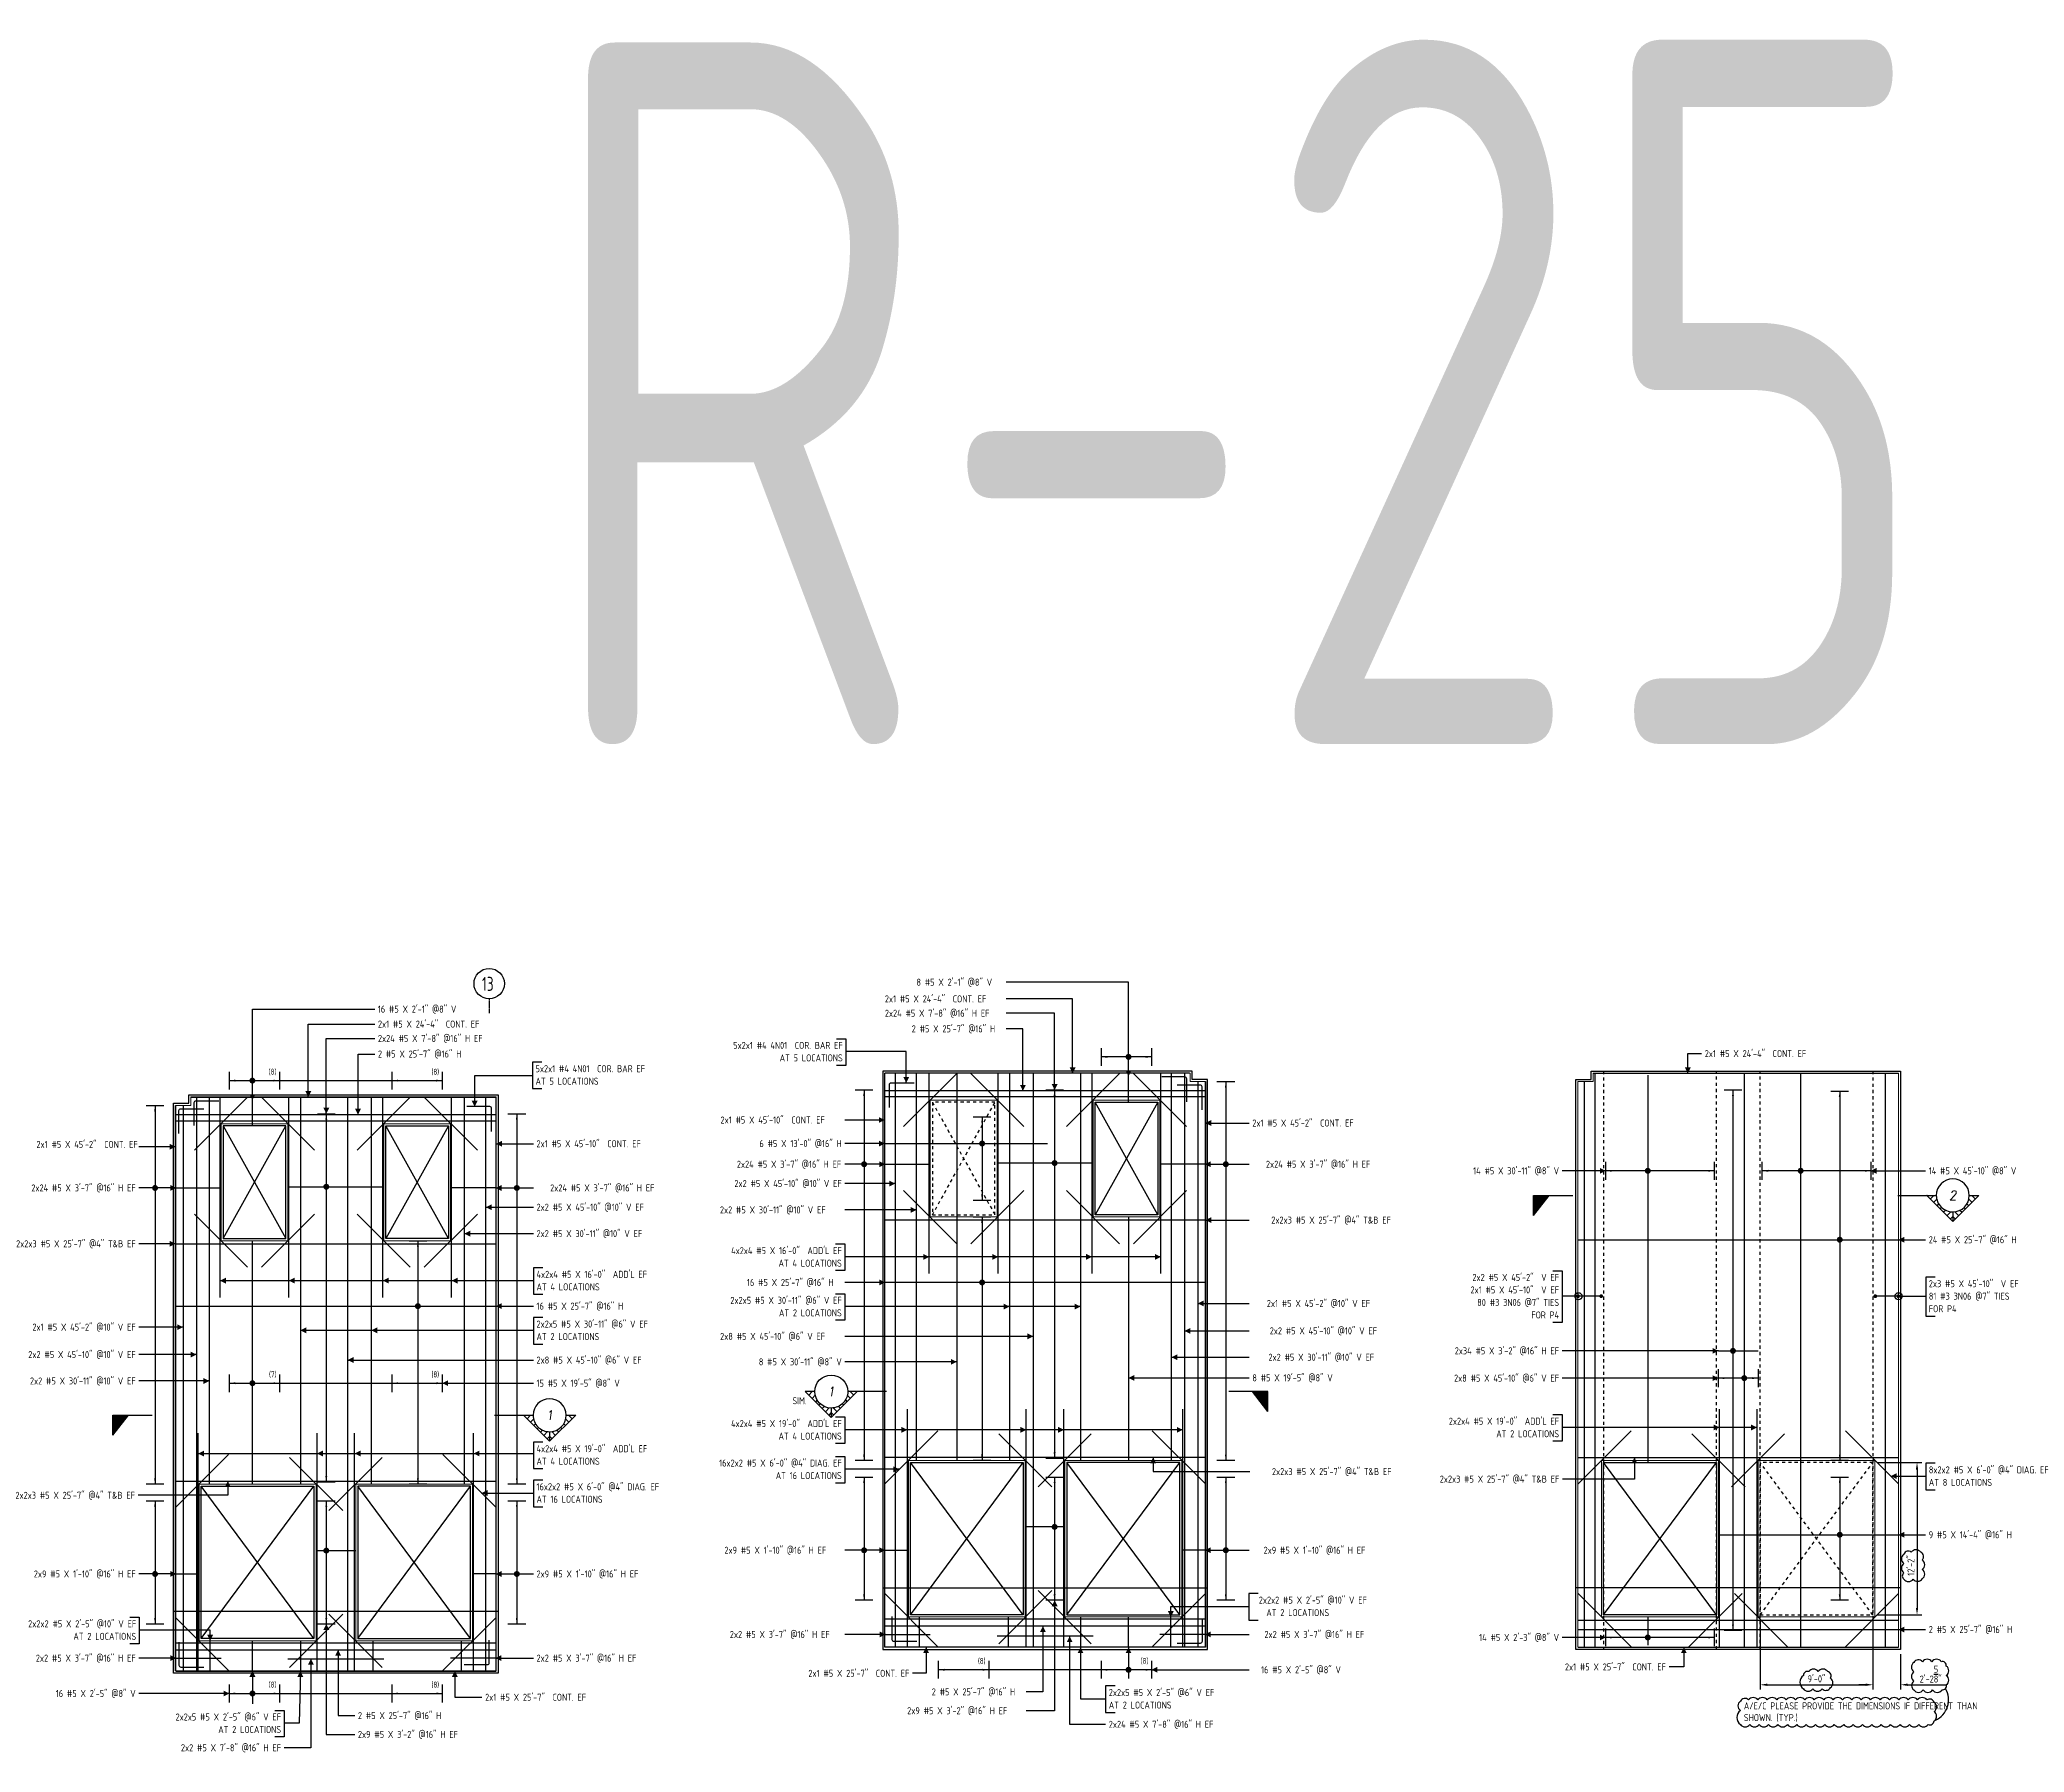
# Model space of a CAD drawing. Header units: inches. Extents: x -3675 to 38568, y -2433 to 4174.
# Drawn here: x 17910 to 19812, y 285 to 1926 of the extents above; entities that cross this region are included whole.
import ezdxf
from ezdxf.enums import TextEntityAlignment as Align

# ---------------------------------------------------------------- set-up
doc = ezdxf.new("R2010")
doc.units = ezdxf.units.IN
doc.header["$MEASUREMENT"] = 0
doc.linetypes.add('HIDDEN', pattern=[6, 3, -3])
doc.linetypes.add('PHANTOM', pattern=[2.5, 1.25, -0.25, 0.25, -0.25, 0.25, -0.25])
doc.layers.get('0').update_dxf_attribs({"linetype": 'CONTINUOUS'})
doc.layers.get('Defpoints').update_dxf_attribs({"linetype": 'CONTINUOUS'})
for name, color, linetype in [('0-25', 7, 'CONTINUOUS'), ('0-25TEXT', 7, 'CONTINUOUS'), ('0-35', 3, 'CONTINUOUS'), ('0-35TEXT', 3, 'CONTINUOUS'), ('0-50', 10, 'CONTINUOUS'), ('3', 3, 'CONTINUOUS'), ('BAR-LBL', 2, 'CONTINUOUS'), ('DETAIL', 83, 'CONTINUOUS'), ('GRID', 8, 'PHANTOM'), ('Hatch', 253, 'CONTINUOUS'), ('hidden', 7, 'HIDDEN'), ('INTERMEDIATERANGELAY', 7, 'CONTINUOUS'), ('RANGELAY', 7, 'CONTINUOUS'), ('REBARS', 4, 'CONTINUOUS')]:
    doc.layers.add(name, color=color, linetype=linetype)
doc.layers.add('COVER', color=6, linetype='CONTINUOUS', lineweight=0, plot=False)
doc.styles.add('AR', font='ARCHQUIK.shx', dxfattribs={"width": 0.8})
doc.styles.add('ROMANT', font='romant')
doc.dimstyles.new('CADS_DIM_48', dxfattribs={"dimscale": 48, "dimtxt": 0.09375, "dimasz": 0.09375, "dimexe": 0.0625, "dimexo": 0.0625, "dimgap": 0.09375, "dimtad": 0, "dimtih": 1, "dimtoh": 1, "dimzin": 1, "dimdsep": 46, "dimlunit": 4, "dimtxsty": 'AR', "dimblk": 'CLOSED', "dimcen": 0.1875, "dimadec": 0, "dimazin": 0, "dimtfac": 1, "dimtofl": 0, "dimtmove": 0, "dimatfit": 1, "dimldrblk": 'DOTBLANK', "dimfxl": 1, "dimtzin": 0, "dimarcsym": 0})

msp = doc.modelspace()

# ---------------------------------------------------------------- texts
at = {"layer": '0-25TEXT', "style": 'AR', "width": 0.8}
for s, p in [(' (8) ', (18140.02601, 934.30914)), (' (8) ', (18296.01904, 934.30914)), (' (7) ', (18140.01904, 644.33573)), (' (8) ', (18296.02601, 644.33573)), (' (8) ', (18140.02601, 347.02499)), (' (8) ', (18296.01904, 347.02499))]:
    msp.add_text(s, height=5.669291, dxfattribs=at).set_placement(p, align=Align.RIGHT)
for p in [(18819.68906, 369.74071), (18975.68209, 369.74071)]:
    msp.add_text(' (8) ', height=5.669291, rotation=359.99999693, dxfattribs=at).set_placement(p, align=Align.RIGHT)
at = {"layer": '0-35TEXT', "style": 'AR', "width": 0.8}
for s, height, p in [('R-25', 674.983125, (18386.3333, 1251.08926)), ('AT 5 LOCATIONS', 6.7498312, (18385.38838, 924.67817)), ('AT 4 LOCATIONS', 6.7498312, (18386.3333, 727.61917)), ('FOR P4', 6.749831, (19720.60066, 706.68581)), ('AT 2 LOCATIONS', 6.7498312, (18386.3333, 679.98509)), ('SIM.', 6.749831, (18631.543, 618.52069)), ('AT 4 LOCATIONS', 6.7498312, (18386.3333, 560.54554)), ('AT 8 LOCATIONS', 6.7498312, (19720.60066, 540.27428)), ('AT 16 LOCATIONS', 6.7498312, (18386.3333, 524.08474)), ('AT 2 LOCATIONS', 6.7498312, (18934.74608, 326.91161))]:
    msp.add_text(s, height=height, dxfattribs=at).set_placement(p)
for s, height, p in [('AT 5 LOCATIONS', 6.7498312, (18679.78279, 947.01893)), ('AT 4 LOCATIONS', 6.7498312, (18678.83787, 750.33489)), ('AT 2 LOCATIONS', 6.7498312, (18678.83787, 702.70081)), ('FOR P4', 6.749831, (19366.26174, 700.68643)), ('AT 4 LOCATIONS', 6.7498312, (18678.83787, 584.62742)), ('AT 2 LOCATIONS', 6.7498312, (19366.26174, 586.88147)), ('AT 16 LOCATIONS', 6.7498312, (18678.83787, 546.80046)), ('AT 2 LOCATIONS', 6.7498312, (19145.91925, 415.4706)), ('AT 2 LOCATIONS', 6.7498312, (18002.66782, 392.75488)), ('AT 2 LOCATIONS', 6.7498312, (18141.5159, 303.47297))]:
    msp.add_text(s, height=height, dxfattribs=at).set_placement(p, align=Align.RIGHT)
at = {"layer": '0-50', "style": 'AR', "width": 0.8}
msp.add_text('13', height=13.5, dxfattribs=at).set_placement((18334.12167, 1014.57064))
at = {"layer": 'BAR-LBL', "style": 'AR', "width": 0.8}
for s, p in [('8 #5 X 2\'-1" @8" V', (18750.39813, 1019.55697)), ('2x1 #5 X 24\'-4"  CONT. EF', (18720.14449, 1003.56446)), ('16 #5 X 2\'-1" @8" V', (18234.26344, 993.77108)), ('2x24 #5 X 7\'-8" @16" H EF', (18720.14449, 989.81118)), ('2x1 #5 X 24\'-4"  CONT. EF', (18234.35473, 979.43462)), ('2x24 #5 X 7\'-8" @16" H EF', (18234.35473, 965.68134)), ('2 #5 X 25\'-7" @16" H', (18745.83834, 974.88647)), ('2 #5 X 25\'-7" @16" H', (18234.35473, 950.75663)), ('2x1 #5 X 24\'-4"  CONT. EF', (19505.87781, 951.15718)), ('5x2x1 #4 4N01  COR. BAR EF', (18385.38838, 936.67691)), ('2x1 #5 X 45\'-10"  CONT. EF', (18562.65696, 887.51482)), ('2x1 #5 X 45\'-2"  CONT. EF', (19072.31156, 884.61111)), ('2x1 #5 X 45\'-10"  CONT. EF', (18386.3333, 864.7991)), ('14 #5 X 45\'-10" @8" V', (19720.52493, 838.83761)), ('2x2 #5 X 45\'-10" @10" V EF', (18386.3333, 803.93053)), ('2x2 #5 X 30\'-11" @10" V EF', (18562.0984, 801.34199)), ('2x2 #5 X 30\'-11" @10" V EF', (18386.3333, 778.62628)), ('24 #5 X 25\'-7" @16" H', (19720.52493, 772.81806)), ('4x2x4 #5 X 16\'-0"  ADD\'L EF', (18386.3333, 739.61791)), ('16 #5 X 25\'-7" @16" H', (18587.97844, 731.86455)), ('2x3 #5 X 45\'-10"  V EF', (19720.60066, 730.68329)), ('81 #3 3N06 @7" TIES', (19720.60066, 718.68455)), ('16 #5 X 25\'-7" @16" H', (18386.3333, 709.14883)), ('2x2x5 #5 X 30\'-11" @6" V EF', (18386.3333, 691.98383)), ('2x8 #5 X 45\'-10" @6" V EF', (18562.28459, 680.20122)), ('2x8 #5 X 45\'-10" @6" V EF', (18386.3333, 657.4855)), ('8 #5 X 19\'-5" @8" V', (19072.31156, 640.45004)), ('15 #5 X 19\'-5" @8" V', (18386.3333, 635.2918)), ('4x2x4 #5 X 19\'-0"  ADD\'L EF', (18386.3333, 572.54429)), ('8x2x2 #5 X 6\'-0" @4" DIAG. EF', (19720.60066, 552.27302)), ('16x2x2 #5 X 6\'-0" @4" DIAG. EF', (18386.3333, 536.08348)), ('9 #5 X 14\'-4" @16" H', (19720.52493, 490.11263)), ('2x9 #5 X 1\'-10" @16" H EF', (18566.38205, 475.23188)), ('2x9 #5 X 1\'-10" @16" H EF', (18386.33196, 452.51616)), ('2x2 #5 X 3\'-7" @16" H EF', (18571.5953, 394.56729)), ('2 #5 X 25\'-7" @16" H', (19720.52493, 399.29048)), ('2x2 #5 X 3\'-7" @16" H EF', (18386.33196, 371.85157)), ('2x1 #5 X 25\'-7"  CONT. EF', (18337.0614, 334.35777)), ('2 #5 X 25\'-7" @16" H', (18765.03305, 339.50064)), ('2x2x5 #5 X 2\'-5" @6" V EF', (18934.74608, 338.91035)), ('2 #5 X 25\'-7" @16" H', (18215.16002, 316.78493)), ('2x9 #5 X 3\'-2" @16" H EF', (18741.57344, 321.49974)), ('2x9 #5 X 3\'-2" @16" H EF', (18215.16002, 298.78403)), ('2x24 #5 X 7\'-8" @16" H EF', (18934.74608, 308.45468))]:
    msp.add_text(s, height=6.7492913, dxfattribs=at).set_placement(p)
for s, p in [('5x2x1 #4 4N01  COR. BAR EF', (18679.78279, 959.01767)), ('2x1 #5 X 45\'-2"  CONT. EF', (18004.16681, 864.14515)), ('6 #5 X 13\'-0" @16" H', (18678.83787, 864.95765)), ('2x24 #5 X 3\'-7" @16" H EF', (18678.28064, 845.12403)), ('2x24 #5 X 3\'-7" @16" H EF', (19185.32728, 845.12403)), ('14 #5 X 30\'-11" @8" V', (19366.26174, 838.83761)), ('2x24 #5 X 3\'-7" @16" H EF', (18002.16702, 822.40832)), ('2x24 #5 X 3\'-7" @16" H EF', (18499.34768, 822.40832)), ('2x2 #5 X 45\'-10" @10" V EF', (18678.83787, 826.64624)), ('2x2x3 #5 X 25\'-7" @4" T&B EF', (19205.06313, 791.62723)), ('2x2x3 #5 X 25\'-7" @4" T&B EF', (18002.16703, 768.91151)), ('4x2x4 #5 X 16\'-0"  ADD\'L EF', (18678.83787, 762.33363)), ('2x2 #5 X 45\'-2"  V EF', (19366.26174, 736.68265)), ('2x2x5 #5 X 30\'-11" @6" V EF', (18678.83787, 714.69955)), ('2x1 #5 X 45\'-10"  V EF', (19366.26174, 724.68391)), ('2x1 #5 X 45\'-2" @10" V EF', (19185.14109, 711.72855)), ('80 #3 3N06 @7" TIES', (19366.26174, 712.68517)), ('2x1 #5 X 45\'-2" @10" V EF', (18002.16702, 689.01284)), ('2x2 #5 X 45\'-10" @10" V EF', (19191.84383, 685.46497)), ('2x2 #5 X 45\'-10" @10" V EF', (18002.16703, 662.74925)), ('2x2 #5 X 30\'-11" @10" V EF', (19189.05102, 660.16072)), ('2x34 #5 X 3\'-2" @16" H EF', (19366.26174, 666.31913)), ('8 #5 X 30\'-11" @8" V', (18678.83787, 655.77392)), ('2x8 #5 X 45\'-10" @6" V EF', (19366.26174, 640.16726)), ('2x2 #5 X 30\'-11" @10" V EF', (18002.16703, 637.445)), ('4x2x4 #5 X 19\'-0"  ADD\'L EF', (18678.83787, 596.62616)), ('2x2x4 #5 X 19\'-0"  ADD\'L EF', (19366.26174, 598.88021)), ('16x2x2 #5 X 6\'-0" @4" DIAG. EF', (18678.83787, 558.7992)), ('2x2x3 #5 X 25\'-7" @4" T&B EF', (19205.69276, 550.59692)), ('2x2x3 #5 X 25\'-7" @4" T&B EF', (18001.5374, 527.88121)), ('2x2x3 #5 X 25\'-7" @4" T&B EF', (19366.4895, 543.45235)), ('2x9 #5 X 1\'-10" @16" H EF', (19180.67259, 475.23188)), ('2x9 #5 X 1\'-10" @16" H EF', (18002.16703, 452.51616)), ('2x2x2 #5 X 2\'-5" @10" V EF', (19182.03367, 427.46934)), ('2x2x2 #5 X 2\'-5" @10" V EF', (18002.66782, 404.75362)), ('2x2 #5 X 3\'-7" @16" H EF', (19179.55547, 394.56729)), ('14 #5 X 2\'-3" @8" V', (19366.26174, 391.67859)), ('2x2 #5 X 3\'-7" @16" H EF', (18002.16703, 371.85157)), ('2x1 #5 X 25\'-7"  CONT. EF', (18743.64016, 357.30622)), ('16 #5 X 2\'-5" @8" V', (19157.21298, 360.69677)), ('2x1 #5 X 25\'-7"  CONT. EF', (19468.64342, 363.41236)), ('16 #5 X 2\'-5" @8" V', (18002.16703, 337.98106)), ('2x2x5 #5 X 2\'-5" @6" V EF', (18141.5159, 315.47171)), ('2x2 #5 X 7\'-8" @16" H EF', (18141.5159, 285.98736))]:
    msp.add_text(s, height=6.7492913, dxfattribs=at).set_placement(p, align=Align.RIGHT)
at = {"layer": 'DETAIL', "insert": (19543.37252, 332.87749), "char_height": 6.7498312, "width": 190.9524352, "attachment_point": 1, "style": 'AR'}
msp.add_mtext('A/E/C PLEASE PROVIDE THE DIMENSIONS IF DIFFERENT THAN SHOWN. (TYP.)', dxfattribs=at)

# ---------------------------------------------------------------- blocks, each defined once
blk = doc.blocks.new('leadrblk')
blk.add_lwpolyline([(0, 0, 0, 1, 0), (1, 0, 1, 1, 0)], format="xyseb")
blk = doc.blocks.new('SECTARO')
at = {"linetype": 'Continuous'}
blk.add_line((33.3, 17), (20.1, 0), dxfattribs=at)
for p, q in [((33.3, 17), (33.3, 0)), ((33.3, 0), (0, 0))]:
    blk.add_line(p, q)
for points in [[(33.3, 0), (33.3, 17), (33.3, 0), (20.1, 0)], [(33.3, 17), (20.1, 0), (33.3, 0), (33.3, 17)]]:
    blk.add_solid(points, dxfattribs=at)
blk = doc.blocks.new('*X3')
at = {"color": 0, "linetype": 'Continuous'}
for p, q in [((-1.108, 0.278), (-1.075, 0.312)), ((-1.081, 0.217), (-1.031, 0.267)), ((-1.013, 0.197), (-0.986, 0.223)), ((-0.96, 0.161), (-0.942, 0.179)), ((-0.92, 0.112), (-0.898, 0.135)), ((-0.895, 0.05), (-0.854, 0.091)), ((-0.856, 0), (-0.81, 0.046)), ((-0.768, 0), (-0.765, 0.002))]:
    blk.add_line(p, q, dxfattribs=at)
blk = doc.blocks.new('*X2')
at = {"color": 0, "linetype": 'Continuous'}
for p, q in [((-1.108, 0.278), (-1.075, 0.312)), ((-0.96, 0.161), (-0.942, 0.179)), ((-0.856, 0), (-0.81, 0.046))]:
    blk.add_line(p, q, dxfattribs=at)
blk = doc.blocks.new('SECTNU')
at = {"linetype": 'Continuous'}
blk.add_line((-24.7, 0), (-32.8, 0), dxfattribs=at)
blk.add_line((0, 0), (-24.7, 0))
at = {"layer": '3'}
for p, q in [((-68.9, 0), (-46.8, 22.1)), ((-60.8, 0), (-68.9, 0))]:
    blk.add_line(p, q, dxfattribs=at)
at = {"layer": '3', "linetype": 'Continuous'}
blk.add_line((-46.8, 14), (-46.8, 22.1), dxfattribs=at)
at = {"layer": '3'}
for points in [[(-46.8, 22.1), (-24.7, 0), (-32.8, 0, 1)], [(-32.8, 0, 0.414214), (-46.8, 14)]]:
    blk.add_lwpolyline(points, format="xyb", dxfattribs=at)
for start, end in [(90, 180), (180, 0)]:
    blk.add_arc((-46.8, 0), 14, start, end, dxfattribs=at)
at = {"linetype": 'Continuous', "xscale": -64, "yscale": 64, "zscale": 64, "rotation": 359.9999999999999}
blk.add_blockref('*X3', (-117.7, 0), dxfattribs=at)
at = {"linetype": 'Continuous', "xscale": 64, "yscale": 64, "zscale": 64}
for name in ['*X3', '*X2']:
    blk.add_blockref(name, (24.1, 0), dxfattribs=at)
at = {"linetype": 'Continuous', "style": 'ROMANT', "oblique": 9, "width": 0.9}
blk.add_attdef('NO', text='', height=8, dxfattribs=at).set_placement((-46.8, 0), align=Align.MIDDLE)
blk = doc.blocks.new('_DotBlank')
at = {"layer": '0-35', "color": 0, "lineweight": -2}
blk.add_line((-0.5, 0), (-1, 0), dxfattribs=at)
blk.add_circle((0, 0), 0.5, dxfattribs=at)
blk = doc.blocks.new('*D48')
at = {"layer": 'Defpoints', "color": 0, "transparency": 16777216}
for p in [(19559, 416.7), (19667, 416.7), (19667, 349.7)]:
    blk.add_point(p, dxfattribs=at)
at = {"layer": 'DETAIL', "color": 0, "lineweight": -2, "transparency": 16777216}
for p, q in [((19559, 412.2), (19559, 345.2)), ((19667, 412.2), (19667, 345.2)), ((19565.7, 349.7), (19660.2, 349.7))]:
    blk.add_line(p, q, dxfattribs=at)
at = {"layer": 'DETAIL', "color": 0, "transparency": 16777216}
for points in [[(19565.7, 350.8), (19565.7, 348.6), (19559, 349.7)], [(19660.2, 350.8), (19660.2, 348.6), (19667, 349.7)]]:
    blk.add_solid(points, dxfattribs=at)
at = {"layer": 'DETAIL', "color": 0, "transparency": 16777216, "insert": (19613, 355.4), "char_height": 6.75, "attachment_point": 5, "style": 'AR'}
blk.add_mtext('9\'-0"', dxfattribs=at)
blk = doc.blocks.new('*D49')
at = {"layer": 'Defpoints', "color": 0, "transparency": 16777216}
for p in [(19667, 383.7), (19693.6, 383.7), (19693.6, 349.7)]:
    blk.add_point(p, dxfattribs=at)
at = {"layer": 'DETAIL', "color": 0, "lineweight": -2, "transparency": 16777216}
for p, q in [((19667, 379.2), (19667, 345.2)), ((19693.6, 379.2), (19693.6, 345.2)), ((19660.2, 349.7), (19653.5, 349.7)), ((19700.4, 349.7), (19737.7, 349.7))]:
    blk.add_line(p, q, dxfattribs=at)
at = {"layer": 'DETAIL', "color": 0, "transparency": 16777216}
for points in [[(19660.2, 350.9), (19660.2, 348.6), (19667, 349.7)], [(19700.4, 350.9), (19700.4, 348.6), (19693.6, 349.7)]]:
    blk.add_solid(points, dxfattribs=at)
at = {"layer": 'DETAIL', "color": 0, "transparency": 16777216, "insert": (19722.4, 359.9), "char_height": 6.75, "attachment_point": 5, "style": 'AR'}
blk.add_mtext('2\'-2{\\H1.000000x;\\S5/8;}"', dxfattribs=at)
blk = doc.blocks.new('*D50')
at = {"layer": 'Defpoints', "color": 0, "transparency": 16777216}
for p in [(19667, 562.7), (19667, 416.7), (19709.3, 416.7)]:
    blk.add_point(p, dxfattribs=at)
at = {"layer": 'DETAIL', "color": 0, "lineweight": -2, "transparency": 16777216}
for p, q in [((19671.5, 562.7), (19713.8, 562.7)), ((19709.3, 555.9), (19709.3, 423.4)), ((19671.5, 416.7), (19713.8, 416.7))]:
    blk.add_line(p, q, dxfattribs=at)
at = {"layer": 'DETAIL', "color": 0, "transparency": 16777216}
for points in [[(19708.2, 555.9), (19710.4, 555.9), (19709.3, 562.7)], [(19708.2, 423.4), (19710.4, 423.4), (19709.3, 416.7)]]:
    blk.add_solid(points, dxfattribs=at)
at = {"layer": 'DETAIL', "color": 0, "transparency": 16777216, "insert": (19703.5, 464), "char_height": 6.75, "attachment_point": 5, "rotation": 90, "style": 'AR'}
blk.add_mtext('12\'-2"', dxfattribs=at)
blk = doc.blocks.new('rendmark')
at = {"color": 4}
blk.add_line((0, -3), (0, 3), dxfattribs=at)
blk = doc.blocks.new('rarrow')
at = {"color": 7}
blk.add_solid([(2, -0.33), (2, 0.33), (0, 0)], dxfattribs=at)
blk = doc.blocks.new('*U1733', base_point=(18092, 638.7))
at = {"layer": 'INTERMEDIATERANGELAY'}
blk.add_line((18140, 638.7), (18248, 638.7), dxfattribs=at)
at = {"layer": 'RANGELAY'}
for p, q in [((18092, 638.7), (18140, 638.7)), ((18248, 638.7), (18296, 638.7))]:
    blk.add_line(p, q, dxfattribs=at)
at = {"layer": 'RANGELAY', "xscale": 2.834645669291339, "yscale": 2.834645669291339}
for name, p in [('rendmark', (18092, 638.7)), ('rendmark', (18248, 638.7)), ('rarrow', (18092, 638.7)), ('rarrow', (18248, 638.7))]:
    blk.add_blockref(name, p, dxfattribs=at)
at = {"layer": 'RANGELAY', "xscale": 2.834645669291339, "yscale": 2.834645669291339, "rotation": 179.999996929531}
for name, p in [('rendmark', (18140, 638.7)), ('rendmark', (18296, 638.7)), ('rarrow', (18140, 638.7)), ('rarrow', (18296, 638.7))]:
    blk.add_blockref(name, p, dxfattribs=at)
blk = doc.blocks.new('VPM6FC311')
at = {"const_width": 1}
blk.add_lwpolyline([(-0.5, 0, 1), (0.5, 0, 1)], format="xyb", close=True, dxfattribs=at)
blk = doc.blocks.new('*U1712', base_point=(19597.5, 936))
at = {"layer": 'REBARS', "color": 0}
blk.add_lwpolyline([(19597.8, 936), (19597.8, 386)], dxfattribs=at)
blk = doc.blocks.new('*U1114', base_point=(19665, 842.2))
at = {"layer": 'RANGELAY'}
blk.add_line((19665, 842.2), (19561, 842.2), dxfattribs=at)
at = {"layer": 'RANGELAY', "xscale": 2.834645669291339, "yscale": 2.834645669291339}
for name, p, rotation in [('rendmark', (19561, 842.2), 359.9999969295309), ('rarrow', (19561, 842.2), 359.9999969295309), ('rarrow', (19665, 842.2), 179.9999999999999), ('rendmark', (19665, 842.2), 179.9999999999999)]:
    blk.add_blockref(name, p, dxfattribs=dict(at, rotation=rotation))
blk = doc.blocks.new('VPM702620')
at = {"const_width": 1}
blk.add_lwpolyline([(-0.5, 0, 1), (0.5, 0, 1)], format="xyb", close=True, dxfattribs=at)
blk = doc.blocks.new('*U1089', base_point=(19519.5, 493.2))
at = {"layer": 'REBARS', "color": 0}
blk.add_lwpolyline([(19519.5, 493.5), (19691.5, 493.5)], dxfattribs=at)
blk = doc.blocks.new('*U1113', base_point=(19635.3, 548.7))
at = {"layer": 'RANGELAY'}
blk.add_line((19635.3, 548.7), (19635.3, 430.7), dxfattribs=at)
at = {"layer": 'RANGELAY', "xscale": 2.834645669291339, "yscale": 2.834645669291339}
for name, p, rotation in [('rendmark', (19635.3, 548.7), 269.9999999999999), ('rarrow', (19635.3, 548.7), 269.9999999999999), ('rendmark', (19635.3, 430.7), 89.999996929531), ('rarrow', (19635.3, 430.7), 89.999996929531)]:
    blk.add_blockref(name, p, dxfattribs=dict(at, rotation=rotation))
blk = doc.blocks.new('VPM702720')
at = {"const_width": 1}
blk.add_lwpolyline([(-0.5, 0, 1), (0.5, 0, 1)], format="xyb", close=True, dxfattribs=at)
blk = doc.blocks.new('*U927', base_point=(19384.4, 402.4))
at = {"layer": 'REBARS', "color": 0}
blk.add_lwpolyline([(19384.4, 402.7), (19691.4, 402.7)], dxfattribs=at)
blk = doc.blocks.new('*U925', base_point=(19384.4, 775.9))
at = {"layer": 'REBARS', "color": 0}
blk.add_lwpolyline([(19384.4, 776.2), (19691.4, 776.2)], dxfattribs=at)
blk = doc.blocks.new('*U1112', base_point=(19635.3, 918.7))
at = {"layer": 'RANGELAY'}
blk.add_line((19635.3, 918.7), (19635.3, 564.7), dxfattribs=at)
at = {"layer": 'RANGELAY', "xscale": 2.834645669291339, "yscale": 2.834645669291339}
for name, p, rotation in [('rendmark', (19635.3, 918.7), 269.9999999999999), ('rarrow', (19635.3, 918.7), 269.9999999999999), ('rendmark', (19635.3, 564.7), 89.999996929531), ('rarrow', (19635.3, 564.7), 89.999996929531)]:
    blk.add_blockref(name, p, dxfattribs=dict(at, rotation=rotation))
blk = doc.blocks.new('VPM7028C0')
at = {"const_width": 1}
blk.add_lwpolyline([(-0.5, 0, 1), (0.5, 0, 1)], format="xyb", close=True, dxfattribs=at)
blk = doc.blocks.new('*U1111', base_point=(19532.9, 919.7))
at = {"layer": 'RANGELAY'}
blk.add_line((19532.9, 919.7), (19532.9, 401.7), dxfattribs=at)
at = {"layer": 'RANGELAY', "xscale": 2.834645669291339, "yscale": 2.834645669291339}
for name, p, rotation in [('rendmark', (19532.9, 919.7), 269.9999999999999), ('rarrow', (19532.9, 919.7), 269.9999999999999), ('rendmark', (19532.9, 401.7), 89.999996929531), ('rarrow', (19532.9, 401.7), 89.999996929531)]:
    blk.add_blockref(name, p, dxfattribs=dict(at, rotation=rotation))
blk = doc.blocks.new('VPM702940')
at = {"const_width": 1}
blk.add_lwpolyline([(-0.5, 0, 1), (0.5, 0, 1)], format="xyb", close=True, dxfattribs=at)
blk = doc.blocks.new('*U826', base_point=(19519, 669.4))
at = {"layer": 'REBARS', "color": 0}
blk.add_lwpolyline([(19519, 669.7), (19557, 669.7)], dxfattribs=at)
blk = doc.blocks.new('*U1713', base_point=(19543.5, 936))
at = {"layer": 'REBARS', "color": 0}
blk.add_lwpolyline([(19543.8, 936), (19543.8, 386)], dxfattribs=at)
blk = doc.blocks.new('*U1110', base_point=(19557, 643.5))
at = {"layer": 'RANGELAY'}
blk.add_line((19557, 643.5), (19519, 643.5), dxfattribs=at)
at = {"layer": 'RANGELAY', "xscale": 2.834645669291339, "yscale": 2.834645669291339}
for name, p, rotation in [('rendmark', (19519, 643.5), 359.999996929531), ('rendmark', (19557, 643.5), 180), ('rarrow', (19519, 643.5), 359.999996929531), ('rarrow', (19557, 643.5), 180)]:
    blk.add_blockref(name, p, dxfattribs=dict(at, rotation=rotation))
blk = doc.blocks.new('VPM702AA0')
at = {"const_width": 1}
blk.add_lwpolyline([(-0.5, 0, 1), (0.5, 0, 1)], format="xyb", close=True, dxfattribs=at)
blk = doc.blocks.new('*U1019', base_point=(19450.9, 934))
at = {"layer": 'REBARS', "color": 0}
blk.add_lwpolyline([(19451.3, 934), (19451.3, 563)], dxfattribs=at)
blk = doc.blocks.new('*U1109', base_point=(19515, 842.2))
at = {"layer": 'RANGELAY'}
blk.add_line((19515, 842.2), (19411, 842.2), dxfattribs=at)
at = {"layer": 'RANGELAY', "xscale": 2.834645669291339, "yscale": 2.834645669291339}
for name, p, rotation in [('rendmark', (19411, 842.2), 359.9999969295309), ('rarrow', (19411, 842.2), 359.9999969295309), ('rarrow', (19515, 842.2), 179.9999999999999), ('rendmark', (19515, 842.2), 179.9999999999999)]:
    blk.add_blockref(name, p, dxfattribs=dict(at, rotation=rotation))
blk = doc.blocks.new('VPM702C00')
at = {"const_width": 1}
blk.add_lwpolyline([(-0.5, 0, 1), (0.5, 0, 1)], format="xyb", close=True, dxfattribs=at)
blk = doc.blocks.new('*U1108', base_point=(19691.6, 722.1))
at = {"layer": 'REBARS', "color": 0, "const_width": 1.8}
for points in [[(19669.3, 723, 1), (19669.3, 721.2, 1), (19669.3, 723)], [(19691.4, 721.2, 1), (19691.4, 723, 1), (19691.4, 721.2)]]:
    blk.add_lwpolyline(points, format="xyb", dxfattribs=at)
at = {"layer": 'REBARS', "color": 0}
blk.add_lwpolyline([(19691.4, 722.1), (19669.3, 722.1)], dxfattribs=at)
blk = doc.blocks.new('*U857', base_point=(19679.5, 385.7))
at = {"layer": 'REBARS', "color": 0}
blk.add_lwpolyline([(19679.1, 385.7), (19679.1, 935.7)], dxfattribs=at)
blk = doc.blocks.new('*U856', base_point=(19401.1, 385.7))
at = {"layer": 'REBARS', "color": 0}
blk.add_lwpolyline([(19400.8, 385.7), (19400.8, 935.7)], dxfattribs=at)
blk = doc.blocks.new('*U769', base_point=(19391, 385.7))
at = {"layer": 'REBARS', "color": 0}
blk.add_lwpolyline([(19390.7, 385.7), (19390.7, 927.7)], dxfattribs=at)
blk = doc.blocks.new('*U1107', base_point=(19406.9, 722.1))
at = {"layer": 'REBARS', "color": 0, "const_width": 1.8}
for points in [[(19384.5, 723, 1), (19384.5, 721.2, 1), (19384.5, 723)], [(19406.7, 721.2, 1), (19406.7, 723, 1), (19406.7, 721.2)]]:
    blk.add_lwpolyline(points, format="xyb", dxfattribs=at)
at = {"layer": 'REBARS', "color": 0}
blk.add_lwpolyline([(19406.7, 722.1), (19384.5, 722.1)], dxfattribs=at)
blk = doc.blocks.new('*U986', base_point=(19399.6, 935.3))
at = {"layer": 'REBARS', "color": 0}
blk.add_lwpolyline([(19399.6, 935.7), (19691.6, 935.7)], dxfattribs=at)
blk = doc.blocks.new('*U924', base_point=(19384.6, 386))
at = {"layer": 'REBARS', "color": 0}
blk.add_lwpolyline([(19384.6, 385.7), (19691.6, 385.7)], dxfattribs=at)
blk = doc.blocks.new('*U690', base_point=(19531.2, 539.5))
at = {"layer": 'REBARS', "color": 0}
blk.add_lwpolyline([(19531.4, 539.3), (19582.3, 590.2)], dxfattribs=at)
blk = doc.blocks.new('*U691', base_point=(19384.1, 436.8))
at = {"layer": 'REBARS', "color": 0}
blk.add_lwpolyline([(19384.4, 437), (19435.3, 386.1)], dxfattribs=at)
blk = doc.blocks.new('*U692', base_point=(19384.1, 542.5))
at = {"layer": 'REBARS', "color": 0}
blk.add_lwpolyline([(19384.4, 542.3), (19435.3, 593.2)], dxfattribs=at)
blk = doc.blocks.new('*U693', base_point=(19544.8, 539.5))
at = {"layer": 'REBARS', "color": 0}
blk.add_lwpolyline([(19544.6, 539.3), (19493.6, 590.2)], dxfattribs=at)
blk = doc.blocks.new('*U694', base_point=(19691.8, 436.8))
at = {"layer": 'REBARS', "color": 0}
blk.add_lwpolyline([(19691.6, 437), (19640.7, 386.1)], dxfattribs=at)
blk = doc.blocks.new('*U695', base_point=(19691.8, 542.5))
at = {"layer": 'REBARS', "color": 0}
blk.add_lwpolyline([(19691.6, 542.3), (19640.7, 593.2)], dxfattribs=at)
blk = doc.blocks.new('*U696', base_point=(19534.1, 436.8))
at = {"layer": 'REBARS', "color": 0}
blk.add_lwpolyline([(19534.4, 437), (19585.3, 386.1)], dxfattribs=at)
blk = doc.blocks.new('*U697', base_point=(19541.8, 436.8))
at = {"layer": 'REBARS', "color": 0}
blk.add_lwpolyline([(19541.6, 437), (19490.7, 386.1)], dxfattribs=at)
blk = doc.blocks.new('*U1084', base_point=(19450.9, 414.7))
at = {"layer": 'REBARS', "color": 0}
blk.add_lwpolyline([(19451.3, 414.7), (19451.3, 387.7)], dxfattribs=at)
blk = doc.blocks.new('*U1106', base_point=(19515, 395.1))
at = {"layer": 'RANGELAY'}
blk.add_line((19515, 395.1), (19411, 395.1), dxfattribs=at)
at = {"layer": 'RANGELAY', "xscale": 2.834645669291339, "yscale": 2.834645669291339}
for name, p, rotation in [('rendmark', (19411, 395.1), 359.9999969295309), ('rendmark', (19515, 395.1), 179.9999999999999), ('rarrow', (19411, 395.1), 359.9999969295309), ('rarrow', (19515, 395.1), 179.9999999999999)]:
    blk.add_blockref(name, p, dxfattribs=dict(at, rotation=rotation))
blk = doc.blocks.new('VPM703400')
at = {"const_width": 1}
blk.add_lwpolyline([(-0.5, 0, 1), (0.5, 0, 1)], format="xyb", close=True, dxfattribs=at)
blk = doc.blocks.new('*U922', base_point=(19384.4, 412))
at = {"layer": 'REBARS', "color": 0}
blk.add_lwpolyline([(19384.4, 411.7), (19691.4, 411.7)], dxfattribs=at)
blk = doc.blocks.new('*U923', base_point=(19384.4, 567.3))
at = {"layer": 'REBARS', "color": 0}
blk.add_lwpolyline([(19384.4, 567.6), (19691.4, 567.6)], dxfattribs=at)
blk = doc.blocks.new('*U598', base_point=(19519.7, 385.7))
at = {"layer": 'REBARS', "color": 0}
blk.add_lwpolyline([(19520, 385.7), (19520, 613.7)], dxfattribs=at)
blk = doc.blocks.new('*U599', base_point=(19556.3, 385.7))
at = {"layer": 'REBARS', "color": 0}
blk.add_lwpolyline([(19556, 385.7), (19556, 613.7)], dxfattribs=at)
blk = doc.blocks.new('*U999', base_point=(18720.1, 868))
at = {"layer": 'REBARS', "color": 0}
blk.add_lwpolyline([(18720.1, 868.3), (18876.1, 868.3)], dxfattribs=at)
blk = doc.blocks.new('*U1105', base_point=(18813.3, 893.9))
at = {"layer": 'RANGELAY'}
blk.add_line((18813.3, 893.9), (18813.3, 813.9), dxfattribs=at)
at = {"layer": 'RANGELAY', "xscale": 2.834645669291339, "yscale": 2.834645669291339}
for name, p, rotation in [('rendmark', (18813.3, 893.9), 269.9999999999999), ('rarrow', (18813.3, 893.9), 269.9999999999999), ('rarrow', (18813.3, 813.9), 89.999996929531), ('rendmark', (18813.3, 813.9), 89.999996929531)]:
    blk.add_blockref(name, p, dxfattribs=dict(at, rotation=rotation))
blk = doc.blocks.new('VPM7037A0')
at = {"const_width": 1}
blk.add_lwpolyline([(-0.5, 0, 1), (0.5, 0, 1)], format="xyb", close=True, dxfattribs=at)
blk = doc.blocks.new('*U1018', base_point=(18789.3, 935.4))
at = {"layer": 'REBARS', "color": 0}
blk.add_lwpolyline([(18789, 935.4), (18789, 564.4)], dxfattribs=at)
blk = doc.blocks.new('*U1033', base_point=(18954, 797.7))
at = {"layer": 'REBARS', "color": 0}
blk.add_lwpolyline([(18953.6, 797.7), (18953.6, 564.7)], dxfattribs=at)
blk = doc.blocks.new('*U964', base_point=(18763, 743.7))
at = {"layer": 'REBARS', "color": 0}
blk.add_lwpolyline([(18762.7, 743.7), (18762.7, 935.7)], dxfattribs=at)
blk = doc.blocks.new('*U965', base_point=(18828.4, 743.7))
at = {"layer": 'REBARS', "color": 0}
blk.add_lwpolyline([(18828.7, 743.7), (18828.7, 935.7)], dxfattribs=at)
blk = doc.blocks.new('*U966', base_point=(18919, 743.7))
at = {"layer": 'REBARS', "color": 0}
blk.add_lwpolyline([(18918.7, 743.7), (18918.7, 935.7)], dxfattribs=at)
blk = doc.blocks.new('*U967', base_point=(18984.4, 743.7))
at = {"layer": 'REBARS', "color": 0}
blk.add_lwpolyline([(18984.7, 743.7), (18984.7, 935.7)], dxfattribs=at)
blk = doc.blocks.new('*U674', base_point=(18880.5, 439.8))
at = {"layer": 'REBARS', "color": 0}
blk.add_lwpolyline([(18880.3, 440), (18829.3, 389.1)], dxfattribs=at)
blk = doc.blocks.new('*U675', base_point=(18880.5, 539.5))
at = {"layer": 'REBARS', "color": 0}
blk.add_lwpolyline([(18880.3, 539.3), (18829.3, 590.2)], dxfattribs=at)
blk = doc.blocks.new('*U676', base_point=(19027.5, 436.8))
at = {"layer": 'REBARS', "color": 0}
blk.add_lwpolyline([(19027.3, 437), (18976.4, 386.1)], dxfattribs=at)
blk = doc.blocks.new('*U677', base_point=(18866.9, 439.8))
at = {"layer": 'REBARS', "color": 0}
blk.add_lwpolyline([(18867.1, 440), (18918, 389.1)], dxfattribs=at)
blk = doc.blocks.new('*U678', base_point=(19027.5, 542.5))
at = {"layer": 'REBARS', "color": 0}
blk.add_lwpolyline([(19027.3, 542.3), (18976.4, 593.2)], dxfattribs=at)
blk = doc.blocks.new('*U679', base_point=(18866.9, 539.5))
at = {"layer": 'REBARS', "color": 0}
blk.add_lwpolyline([(18867.1, 539.3), (18918, 590.2)], dxfattribs=at)
blk = doc.blocks.new('*U680', base_point=(18853.5, 823.1))
at = {"layer": 'REBARS', "color": 0}
blk.add_lwpolyline([(18853.3, 823.3), (18802.4, 772.4)], dxfattribs=at)
blk = doc.blocks.new('*U681', base_point=(18737.9, 823.1))
at = {"layer": 'REBARS', "color": 0}
blk.add_lwpolyline([(18738.1, 823.3), (18789, 772.4)], dxfattribs=at)
blk = doc.blocks.new('*U682', base_point=(18853.5, 884.8))
at = {"layer": 'REBARS', "color": 0}
blk.add_lwpolyline([(18853.3, 884.6), (18802.4, 935.5)], dxfattribs=at)
blk = doc.blocks.new('*U683', base_point=(18737.9, 884.8))
at = {"layer": 'REBARS', "color": 0}
blk.add_lwpolyline([(18738.1, 884.6), (18789, 935.5)], dxfattribs=at)
blk = doc.blocks.new('*U684', base_point=(19009.5, 823.1))
at = {"layer": 'REBARS', "color": 0}
blk.add_lwpolyline([(19009.3, 823.3), (18958.3, 772.4)], dxfattribs=at)
blk = doc.blocks.new('*U685', base_point=(18893.9, 823.1))
at = {"layer": 'REBARS', "color": 0}
blk.add_lwpolyline([(18894.1, 823.3), (18945, 772.4)], dxfattribs=at)
blk = doc.blocks.new('*U686', base_point=(19009.5, 884.8))
at = {"layer": 'REBARS', "color": 0}
blk.add_lwpolyline([(19009.3, 884.6), (18958.3, 935.5)], dxfattribs=at)
blk = doc.blocks.new('*U687', base_point=(18893.9, 884.8))
at = {"layer": 'REBARS', "color": 0}
blk.add_lwpolyline([(18894.1, 884.6), (18945, 935.5)], dxfattribs=at)
blk = doc.blocks.new('*U1501', base_point=(19024.3, 389.2))
at = {"layer": 'REBARS', "color": 0}
blk.add_lwpolyline([(19024.1, 413.2), (19024.1, 391.2, -0.414214), (19022.3, 389.4), (19000.3, 389.4)], format="xyb", dxfattribs=at)
blk = doc.blocks.new('*U1502', base_point=(18726.8, 391.2))
at = {"layer": 'REBARS', "color": 0}
blk.add_lwpolyline([(18727, 415.2), (18727, 393.2, 0.414214), (18728.8, 391.4), (18750.8, 391.4)], format="xyb", dxfattribs=at)
blk = doc.blocks.new('*U855', base_point=(18719.7, 385.7))
at = {"layer": 'REBARS', "color": 0}
blk.add_lwpolyline([(18720.1, 385.7), (18720.1, 935.7)], dxfattribs=at)
blk = doc.blocks.new('*U767', base_point=(19027, 385.7))
at = {"layer": 'REBARS', "color": 0}
blk.add_lwpolyline([(19027.3, 385.7), (19027.3, 927.7)], dxfattribs=at)
blk = doc.blocks.new('*U1429', base_point=(18953.3, 907.7))
at = {"layer": 'REBARS', "color": 0}
blk.add_lwpolyline([(18953.6, 907.7), (18953.6, 932.7)], dxfattribs=at)
blk = doc.blocks.new('*U1503', base_point=(19024.3, 924.7))
at = {"layer": 'REBARS', "color": 0}
blk.add_lwpolyline([(19024.1, 900.7), (19024.1, 922.7, 0.414214), (19022.3, 924.4), (19000.3, 924.4)], format="xyb", dxfattribs=at)
blk = doc.blocks.new('*U921', base_point=(19027.3, 734.9))
at = {"layer": 'REBARS', "color": 0}
blk.add_lwpolyline([(19027.3, 735.2), (18720.3, 735.2)], dxfattribs=at)
blk = doc.blocks.new('*U1104', base_point=(18813.3, 797.9))
at = {"layer": 'RANGELAY'}
blk.add_line((18813.3, 797.9), (18813.3, 564.7), dxfattribs=at)
at = {"layer": 'RANGELAY', "xscale": 2.834645669291339, "yscale": 2.834645669291339}
for name, p, rotation in [('rendmark', (18813.3, 797.9), 269.9999999999999), ('rarrow', (18813.3, 797.9), 269.9999999999999), ('rendmark', (18813.3, 564.7), 89.999996929531), ('rarrow', (18813.3, 564.7), 89.999996929531)]:
    blk.add_blockref(name, p, dxfattribs=dict(at, rotation=rotation))
blk = doc.blocks.new('VPM704120')
at = {"const_width": 1}
blk.add_lwpolyline([(-0.5, 0, 1), (0.5, 0, 1)], format="xyb", close=True, dxfattribs=at)
blk = doc.blocks.new('*U985', base_point=(19012.1, 935.3))
at = {"layer": 'REBARS', "color": 0}
blk.add_lwpolyline([(19012.1, 935.7), (18720.1, 935.7)], dxfattribs=at)
blk = doc.blocks.new('*U768', base_point=(19027.6, 927.7))
at = {"layer": 'REBARS', "color": 0}
blk.add_lwpolyline([(19027.3, 927.7), (19027.3, 385.7)], dxfattribs=at)
blk = doc.blocks.new('*U1504', base_point=(19009.7, 932.3))
at = {"layer": 'REBARS', "color": 0}
blk.add_lwpolyline([(19009.4, 908.3), (19009.4, 930.3, 0.414214), (19007.7, 932.1), (18985.7, 932.1)], format="xyb", dxfattribs=at)
blk = doc.blocks.new('*U766', base_point=(19020.4, 927.7))
at = {"layer": 'REBARS', "color": 0}
blk.add_lwpolyline([(19020.1, 927.7), (19020.1, 385.7)], dxfattribs=at)
blk = doc.blocks.new('*U1505', base_point=(18724.3, 926.7))
at = {"layer": 'REBARS', "color": 0}
blk.add_lwpolyline([(18724.5, 902.7), (18724.5, 924.7, -0.414214), (18726.3, 926.5), (18748.3, 926.5)], format="xyb", dxfattribs=at)
blk = doc.blocks.new('*U920', base_point=(19027.1, 386))
at = {"layer": 'REBARS', "color": 0}
blk.add_lwpolyline([(19027.1, 385.7), (18720.1, 385.7)], dxfattribs=at)
blk = doc.blocks.new('*U854', base_point=(18862.7, 935.7))
at = {"layer": 'REBARS', "color": 0}
blk.add_lwpolyline([(18862.4, 935.7), (18862.4, 385.7)], dxfattribs=at)
blk = doc.blocks.new('*U1016', base_point=(18840, 935.7))
at = {"layer": 'REBARS', "color": 0}
blk.add_lwpolyline([(18839.7, 935.7), (18839.7, 564.7)], dxfattribs=at)
blk = doc.blocks.new('*U1017', base_point=(18908, 935.7))
at = {"layer": 'REBARS', "color": 0}
blk.add_lwpolyline([(18907.7, 935.7), (18907.7, 564.7)], dxfattribs=at)
blk = doc.blocks.new('*U688', base_point=(18719.8, 436.8))
at = {"layer": 'REBARS', "color": 0}
blk.add_lwpolyline([(18720.1, 437), (18771, 386.1)], dxfattribs=at)
blk = doc.blocks.new('*U689', base_point=(18719.8, 542.5))
at = {"layer": 'REBARS', "color": 0}
blk.add_lwpolyline([(18720.1, 542.3), (18771, 593.2)], dxfattribs=at)
blk = doc.blocks.new('*U594', base_point=(18742, 385.7))
at = {"layer": 'REBARS', "color": 0}
blk.add_lwpolyline([(18741.7, 385.7), (18741.7, 613.7)], dxfattribs=at)
blk = doc.blocks.new('*U595', base_point=(18855.4, 385.7))
at = {"layer": 'REBARS', "color": 0}
blk.add_lwpolyline([(18855.7, 385.7), (18855.7, 613.7)], dxfattribs=at)
blk = doc.blocks.new('*U596', base_point=(18892, 385.7))
at = {"layer": 'REBARS', "color": 0}
blk.add_lwpolyline([(18891.7, 385.7), (18891.7, 613.7)], dxfattribs=at)
blk = doc.blocks.new('*U597', base_point=(19005.4, 385.7))
at = {"layer": 'REBARS', "color": 0}
blk.add_lwpolyline([(19005.7, 385.7), (19005.7, 613.7)], dxfattribs=at)
blk = doc.blocks.new('*U795', base_point=(18838.5, 414.7))
at = {"layer": 'REBARS', "color": 0}
blk.add_lwpolyline([(18838.2, 414.7), (18838.2, 385.7)], dxfattribs=at)
blk = doc.blocks.new('*U796', base_point=(18908, 414.7))
at = {"layer": 'REBARS', "color": 0}
blk.add_lwpolyline([(18907.7, 414.7), (18907.7, 385.7)], dxfattribs=at)
blk = doc.blocks.new('*U918', base_point=(19027.3, 412.8))
at = {"layer": 'REBARS', "color": 0}
blk.add_lwpolyline([(19027.3, 412.5), (18720.3, 412.5)], dxfattribs=at)
blk = doc.blocks.new('*U919', base_point=(19027.3, 567.3))
at = {"layer": 'REBARS', "color": 0}
blk.add_lwpolyline([(19027.3, 567.6), (18720.3, 567.6)], dxfattribs=at)
blk = doc.blocks.new('*U1736', base_point=(18975.7, 951.4))
at = {"layer": 'RANGELAY'}
blk.add_line((18975.7, 951.4), (18927.7, 951.4), dxfattribs=at)
at = {"layer": 'RANGELAY', "xscale": 2.834645669291339, "yscale": 2.834645669291339}
for name, p, rotation in [('rendmark', (18927.7, 951.4), 359.999996929531), ('rarrow', (18927.7, 951.4), 359.999996929531), ('rarrow', (18975.7, 951.4), 180), ('rendmark', (18975.7, 951.4), 180)]:
    blk.add_blockref(name, p, dxfattribs=dict(at, rotation=rotation))
blk = doc.blocks.new('VPM704A60')
at = {"const_width": 1}
blk.add_lwpolyline([(-0.5, 0, 1), (0.5, 0, 1)], format="xyb", close=True, dxfattribs=at)
blk = doc.blocks.new('*U1015', base_point=(18750.8, 564.7))
at = {"layer": 'REBARS', "color": 0}
blk.add_lwpolyline([(18750.5, 564.7), (18750.5, 935.7)], dxfattribs=at)
blk = doc.blocks.new('*U853', base_point=(18729.7, 935.7))
at = {"layer": 'REBARS', "color": 0}
blk.add_lwpolyline([(18730.1, 935.7), (18730.1, 385.7)], dxfattribs=at)
blk = doc.blocks.new('*U1058', base_point=(18720.7, 397.6))
at = {"layer": 'REBARS', "color": 0}
blk.add_lwpolyline([(18720.7, 397.9), (18763.7, 397.9)], dxfattribs=at)
blk = doc.blocks.new('*U917', base_point=(19027.1, 405.6))
at = {"layer": 'REBARS', "color": 0}
blk.add_lwpolyline([(19027.1, 405.9), (18720.1, 405.9)], dxfattribs=at)
blk = doc.blocks.new('*U1057', base_point=(19026.7, 397.6))
at = {"layer": 'REBARS', "color": 0}
blk.add_lwpolyline([(19026.7, 397.9), (18983.7, 397.9)], dxfattribs=at)
blk = doc.blocks.new('*U794', base_point=(18953.3, 385.7))
at = {"layer": 'REBARS', "color": 0}
blk.add_lwpolyline([(18953.6, 385.7), (18953.6, 414.7)], dxfattribs=at)
blk = doc.blocks.new('*U1730', base_point=(18975.7, 364.1))
at = {"layer": 'INTERMEDIATERANGELAY'}
blk.add_line((18927.7, 364.1), (18819.7, 364.1), dxfattribs=at)
at = {"layer": 'RANGELAY'}
for p, q in [((18819.7, 364.1), (18771.7, 364.1)), ((18975.7, 364.1), (18927.7, 364.1))]:
    blk.add_line(p, q, dxfattribs=at)
at = {"layer": 'RANGELAY', "xscale": 2.834645669291339, "yscale": 2.834645669291339}
for name, p, rotation in [('rendmark', (18771.7, 364.1), 359.999996929531), ('rarrow', (18771.7, 364.1), 359.999996929531), ('rarrow', (18819.7, 364.1), 180), ('rendmark', (18819.7, 364.1), 180), ('rendmark', (18927.7, 364.1), 359.999996929531), ('rarrow', (18927.7, 364.1), 359.999996929531), ('rarrow', (18975.7, 364.1), 180), ('rendmark', (18975.7, 364.1), 180)]:
    blk.add_blockref(name, p, dxfattribs=dict(at, rotation=rotation))
blk = doc.blocks.new('VPM704EA0')
at = {"const_width": 1}
blk.add_lwpolyline([(-0.5, 0, 1), (0.5, 0, 1)], format="xyb", close=True, dxfattribs=at)
blk = doc.blocks.new('*U916', base_point=(19027.1, 918.4))
at = {"layer": 'REBARS', "color": 0}
blk.add_lwpolyline([(19027.1, 918.7), (18720.1, 918.7)], dxfattribs=at)
blk = doc.blocks.new('*U1103', base_point=(18700.2, 548.7))
at = {"layer": 'RANGELAY'}
blk.add_line((18700.2, 548.7), (18700.2, 430.7), dxfattribs=at)
at = {"layer": 'RANGELAY', "xscale": 2.834645669291339, "yscale": 2.834645669291339}
for name, p, rotation in [('rendmark', (18700.2, 548.7), 269.9999999999999), ('rarrow', (18700.2, 548.7), 269.9999999999999), ('rendmark', (18700.2, 430.7), 89.999996929531), ('rarrow', (18700.2, 430.7), 89.999996929531)]:
    blk.add_blockref(name, p, dxfattribs=dict(at, rotation=rotation))
blk = doc.blocks.new('VPM705000')
at = {"const_width": 1}
blk.add_lwpolyline([(-0.5, 0, 1), (0.5, 0, 1)], format="xyb", close=True, dxfattribs=at)
blk = doc.blocks.new('*U814', base_point=(18720.5, 478.3))
at = {"layer": 'REBARS', "color": 0}
blk.add_lwpolyline([(18720.5, 478.6), (18742.5, 478.6)], dxfattribs=at)
blk = doc.blocks.new('*U1102', base_point=(18700.2, 919.7))
at = {"layer": 'RANGELAY'}
blk.add_line((18700.2, 919.7), (18700.2, 564.7), dxfattribs=at)
at = {"layer": 'RANGELAY', "xscale": 2.834645669291339, "yscale": 2.834645669291339}
for name, p, rotation in [('rendmark', (18700.2, 919.7), 269.9999999999999), ('rarrow', (18700.2, 919.7), 269.9999999999999), ('rendmark', (18700.2, 564.7), 89.999996929531), ('rarrow', (18700.2, 564.7), 89.999996929531)]:
    blk.add_blockref(name, p, dxfattribs=dict(at, rotation=rotation))
blk = doc.blocks.new('VPM705100')
at = {"const_width": 1}
blk.add_lwpolyline([(-0.5, 0, 1), (0.5, 0, 1)], format="xyb", close=True, dxfattribs=at)
blk = doc.blocks.new('*U1056', base_point=(18720.5, 848.2))
at = {"layer": 'REBARS', "color": 0}
blk.add_lwpolyline([(18720.5, 848.5), (18763.5, 848.5)], dxfattribs=at)
blk = doc.blocks.new('*U1101', base_point=(19046.9, 548.7))
at = {"layer": 'RANGELAY'}
blk.add_line((19046.9, 548.7), (19046.9, 430.7), dxfattribs=at)
at = {"layer": 'RANGELAY', "xscale": 2.834645669291339, "yscale": 2.834645669291339}
for name, p, rotation in [('rendmark', (19046.9, 548.7), 269.9999999999999), ('rarrow', (19046.9, 548.7), 269.9999999999999), ('rendmark', (19046.9, 430.7), 89.999996929531), ('rarrow', (19046.9, 430.7), 89.999996929531)]:
    blk.add_blockref(name, p, dxfattribs=dict(at, rotation=rotation))
blk = doc.blocks.new('VPM705200')
at = {"const_width": 1}
blk.add_lwpolyline([(-0.5, 0, 1), (0.5, 0, 1)], format="xyb", close=True, dxfattribs=at)
blk = doc.blocks.new('*U813', base_point=(19026.7, 478.3))
at = {"layer": 'REBARS', "color": 0}
blk.add_lwpolyline([(19026.7, 478.6), (19004.7, 478.6)], dxfattribs=at)
blk = doc.blocks.new('*U1100', base_point=(19046.9, 927.7))
at = {"layer": 'RANGELAY'}
blk.add_line((19046.9, 927.7), (19046.9, 564.7), dxfattribs=at)
at = {"layer": 'RANGELAY', "xscale": 2.834645669291339, "yscale": 2.834645669291339}
for name, p, rotation in [('rendmark', (19046.9, 927.7), 269.9999999999999), ('rarrow', (19046.9, 927.7), 269.9999999999999), ('rendmark', (19046.9, 564.7), 89.999996929531), ('rarrow', (19046.9, 564.7), 89.999996929531)]:
    blk.add_blockref(name, p, dxfattribs=dict(at, rotation=rotation))
blk = doc.blocks.new('VPM705300')
at = {"const_width": 1}
blk.add_lwpolyline([(-0.5, 0, 1), (0.5, 0, 1)], format="xyb", close=True, dxfattribs=at)
blk = doc.blocks.new('*U1055', base_point=(19026.7, 848.2))
at = {"layer": 'REBARS', "color": 0}
blk.add_lwpolyline([(19026.7, 848.5), (18983.7, 848.5)], dxfattribs=at)
blk = doc.blocks.new('*U1014', base_point=(18994.6, 564.7))
at = {"layer": 'REBARS', "color": 0}
blk.add_lwpolyline([(18994.9, 564.7), (18994.9, 935.7)], dxfattribs=at)
blk = doc.blocks.new('*U852', base_point=(19007.6, 935.7))
at = {"layer": 'REBARS', "color": 0}
blk.add_lwpolyline([(19007.3, 935.7), (19007.3, 385.7)], dxfattribs=at)
blk = doc.blocks.new('*U1099', base_point=(18882.8, 919.7))
at = {"layer": 'RANGELAY'}
blk.add_line((18882.8, 919.7), (18882.8, 566.7), dxfattribs=at)
at = {"layer": 'RANGELAY', "xscale": 2.834645669291339, "yscale": 2.834645669291339}
for name, p, rotation in [('rendmark', (18882.8, 919.7), 269.9999999999999), ('rarrow', (18882.8, 919.7), 269.9999999999999), ('rarrow', (18882.8, 566.7), 89.999996929531), ('rendmark', (18882.8, 566.7), 89.999996929531)]:
    blk.add_blockref(name, p, dxfattribs=dict(at, rotation=rotation))
blk = doc.blocks.new('VPM705540')
at = {"const_width": 1}
blk.add_lwpolyline([(-0.5, 0, 1), (0.5, 0, 1)], format="xyb", close=True, dxfattribs=at)
blk = doc.blocks.new('*U1078', base_point=(18919.7, 849.3))
at = {"layer": 'REBARS', "color": 0}
blk.add_lwpolyline([(18919.7, 849.6), (18827.7, 849.6)], dxfattribs=at)
blk = doc.blocks.new('*U1098', base_point=(18882.8, 548.7))
at = {"layer": 'RANGELAY'}
blk.add_line((18882.8, 548.7), (18882.8, 430.7), dxfattribs=at)
at = {"layer": 'RANGELAY', "xscale": 2.834645669291339, "yscale": 2.834645669291339}
for name, p, rotation in [('rendmark', (18882.8, 548.7), 269.9999999999999), ('rarrow', (18882.8, 548.7), 269.9999999999999), ('rendmark', (18882.8, 430.7), 89.999996929531), ('rarrow', (18882.8, 430.7), 89.999996929531)]:
    blk.add_blockref(name, p, dxfattribs=dict(at, rotation=rotation))
blk = doc.blocks.new('VPM705640')
at = {"const_width": 1}
blk.add_lwpolyline([(-0.5, 0, 1), (0.5, 0, 1)], format="xyb", close=True, dxfattribs=at)
blk = doc.blocks.new('*U825', base_point=(18892.7, 500.7))
at = {"layer": 'REBARS', "color": 0}
blk.add_lwpolyline([(18892.7, 501), (18854.7, 501)], dxfattribs=at)
blk = doc.blocks.new('*U792', base_point=(18753.5, 385.7))
at = {"layer": 'REBARS', "color": 0}
blk.add_lwpolyline([(18753.2, 385.7), (18753.2, 414.7)], dxfattribs=at)
blk = doc.blocks.new('*U793', base_point=(18993.9, 385.7))
at = {"layer": 'REBARS', "color": 0}
blk.add_lwpolyline([(18994.2, 385.7), (18994.2, 414.7)], dxfattribs=at)
blk = doc.blocks.new('*U914', base_point=(19027.3, 795.3))
at = {"layer": 'REBARS', "color": 0}
blk.add_lwpolyline([(19027.3, 795), (18720.3, 795)], dxfattribs=at)
blk = doc.blocks.new('*U915', base_point=(19027.3, 912.5))
at = {"layer": 'REBARS', "color": 0}
blk.add_lwpolyline([(19027.3, 912.9), (18720.3, 912.9)], dxfattribs=at)
blk = doc.blocks.new('*U1077', base_point=(18919.7, 395.9))
at = {"layer": 'REBARS', "color": 0}
blk.add_lwpolyline([(18919.7, 396.2), (18827.7, 396.2)], dxfattribs=at)
blk = doc.blocks.new('*U960', base_point=(18304.7, 720.9))
at = {"layer": 'REBARS', "color": 0}
blk.add_lwpolyline([(18305, 720.9), (18305, 912.9)], dxfattribs=at)
blk = doc.blocks.new('*U961', base_point=(18239.3, 720.9))
at = {"layer": 'REBARS', "color": 0}
blk.add_lwpolyline([(18239, 720.9), (18239, 912.9)], dxfattribs=at)
blk = doc.blocks.new('*U962', base_point=(18148.7, 720.9))
at = {"layer": 'REBARS', "color": 0}
blk.add_lwpolyline([(18149, 720.9), (18149, 912.9)], dxfattribs=at)
blk = doc.blocks.new('*U963', base_point=(18083.3, 720.9))
at = {"layer": 'REBARS', "color": 0}
blk.add_lwpolyline([(18083, 720.9), (18083, 912.9)], dxfattribs=at)
blk = doc.blocks.new('*U658', base_point=(18187.2, 417.1))
at = {"layer": 'REBARS', "color": 0}
blk.add_lwpolyline([(18187.4, 417.3), (18238.4, 366.4)], dxfattribs=at)
blk = doc.blocks.new('*U659', base_point=(18187.2, 516.8))
at = {"layer": 'REBARS', "color": 0}
blk.add_lwpolyline([(18187.4, 516.6), (18238.4, 567.5)], dxfattribs=at)
blk = doc.blocks.new('*U660', base_point=(18040.2, 414.1))
at = {"layer": 'REBARS', "color": 0}
blk.add_lwpolyline([(18040.4, 414.3), (18091.3, 363.4)], dxfattribs=at)
blk = doc.blocks.new('*U661', base_point=(18200.8, 417.1))
at = {"layer": 'REBARS', "color": 0}
blk.add_lwpolyline([(18200.6, 417.3), (18149.7, 366.4)], dxfattribs=at)
blk = doc.blocks.new('*U662', base_point=(18040.2, 519.8))
at = {"layer": 'REBARS', "color": 0}
blk.add_lwpolyline([(18040.4, 519.6), (18091.3, 570.5)], dxfattribs=at)
blk = doc.blocks.new('*U663', base_point=(18200.8, 516.8))
at = {"layer": 'REBARS', "color": 0}
blk.add_lwpolyline([(18200.6, 516.6), (18149.7, 567.5)], dxfattribs=at)
blk = doc.blocks.new('*U664', base_point=(18214.2, 800.3))
at = {"layer": 'REBARS', "color": 0}
blk.add_lwpolyline([(18214.4, 800.6), (18265.3, 749.7)], dxfattribs=at)
blk = doc.blocks.new('*U665', base_point=(18329.8, 800.3))
at = {"layer": 'REBARS', "color": 0}
blk.add_lwpolyline([(18329.6, 800.6), (18278.7, 749.7)], dxfattribs=at)
blk = doc.blocks.new('*U666', base_point=(18214.2, 862.1))
at = {"layer": 'REBARS', "color": 0}
blk.add_lwpolyline([(18214.4, 861.9), (18265.3, 912.8)], dxfattribs=at)
blk = doc.blocks.new('*U667', base_point=(18329.8, 862.1))
at = {"layer": 'REBARS', "color": 0}
blk.add_lwpolyline([(18329.6, 861.9), (18278.7, 912.8)], dxfattribs=at)
blk = doc.blocks.new('*U668', base_point=(18058.2, 800.3))
at = {"layer": 'REBARS', "color": 0}
blk.add_lwpolyline([(18058.4, 800.6), (18109.4, 749.7)], dxfattribs=at)
blk = doc.blocks.new('*U669', base_point=(18173.8, 800.3))
at = {"layer": 'REBARS', "color": 0}
blk.add_lwpolyline([(18173.6, 800.6), (18122.7, 749.7)], dxfattribs=at)
blk = doc.blocks.new('*U670', base_point=(18058.2, 862.1))
at = {"layer": 'REBARS', "color": 0}
blk.add_lwpolyline([(18058.4, 861.9), (18109.4, 912.8)], dxfattribs=at)
blk = doc.blocks.new('*U671', base_point=(18173.8, 862.1))
at = {"layer": 'REBARS', "color": 0}
blk.add_lwpolyline([(18173.6, 861.9), (18122.7, 912.8)], dxfattribs=at)
blk = doc.blocks.new('*U1496', base_point=(18043.4, 366.4))
at = {"layer": 'REBARS', "color": 0}
blk.add_lwpolyline([(18043.6, 390.4), (18043.6, 368.4, 0.414214), (18045.4, 366.7), (18067.4, 366.7)], format="xyb", dxfattribs=at)
blk = doc.blocks.new('*U1497', base_point=(18340.9, 368.4))
at = {"layer": 'REBARS', "color": 0}
blk.add_lwpolyline([(18340.7, 392.4), (18340.7, 370.4, -0.414214), (18338.9, 368.7), (18316.9, 368.7)], format="xyb", dxfattribs=at)
blk = doc.blocks.new('*U851', base_point=(18348, 362.9))
at = {"layer": 'REBARS', "color": 0}
blk.add_lwpolyline([(18347.6, 362.9), (18347.6, 912.9)], dxfattribs=at)
blk = doc.blocks.new('*U764', base_point=(18040.7, 362.9))
at = {"layer": 'REBARS', "color": 0}
blk.add_lwpolyline([(18040.4, 362.9), (18040.4, 904.9)], dxfattribs=at)
blk = doc.blocks.new('*U1037', base_point=(18114.4, 885))
at = {"layer": 'REBARS', "color": 0}
blk.add_lwpolyline([(18114.1, 885), (18114.1, 910)], dxfattribs=at)
blk = doc.blocks.new('*U1498', base_point=(18043.4, 901.9))
at = {"layer": 'REBARS', "color": 0}
blk.add_lwpolyline([(18043.6, 877.9), (18043.6, 899.9, -0.414214), (18045.4, 901.7), (18067.4, 901.7)], format="xyb", dxfattribs=at)
blk = doc.blocks.new('*U912', base_point=(18040.4, 712.2))
at = {"layer": 'REBARS', "color": 0}
blk.add_lwpolyline([(18040.4, 712.5), (18347.4, 712.5)], dxfattribs=at)
blk = doc.blocks.new('*U1097', base_point=(18272.7, 775.2))
at = {"layer": 'RANGELAY'}
blk.add_line((18272.7, 775.2), (18272.7, 541.9), dxfattribs=at)
at = {"layer": 'RANGELAY', "xscale": 2.834645669291339, "yscale": 2.834645669291339}
for name, p, rotation in [('rendmark', (18272.7, 775.2), 269.9999999999999), ('rarrow', (18272.7, 775.2), 269.9999999999999), ('rendmark', (18272.7, 541.9), 89.999996929531), ('rarrow', (18272.7, 541.9), 89.999996929531)]:
    blk.add_blockref(name, p, dxfattribs=dict(at, rotation=rotation))
blk = doc.blocks.new('VPM706161')
at = {"const_width": 1}
blk.add_lwpolyline([(-0.5, 0, 1), (0.5, 0, 1)], format="xyb", close=True, dxfattribs=at)
blk = doc.blocks.new('*U984', base_point=(18055.6, 912.6))
at = {"layer": 'REBARS', "color": 0}
blk.add_lwpolyline([(18055.6, 912.9), (18347.6, 912.9)], dxfattribs=at)
blk = doc.blocks.new('*U765', base_point=(18040.1, 904.9))
at = {"layer": 'REBARS', "color": 0}
blk.add_lwpolyline([(18040.4, 904.9), (18040.4, 362.9)], dxfattribs=at)
blk = doc.blocks.new('*U1499', base_point=(18058, 909.6))
at = {"layer": 'REBARS', "color": 0}
blk.add_lwpolyline([(18058.3, 885.6), (18058.3, 907.6, -0.414214), (18060, 909.3), (18082, 909.3)], format="xyb", dxfattribs=at)
blk = doc.blocks.new('*U763', base_point=(18047.3, 904.9))
at = {"layer": 'REBARS', "color": 0}
blk.add_lwpolyline([(18047.6, 904.9), (18047.6, 362.9)], dxfattribs=at)
blk = doc.blocks.new('*U1500', base_point=(18343.4, 904))
at = {"layer": 'REBARS', "color": 0}
blk.add_lwpolyline([(18343.2, 880), (18343.2, 902, 0.414214), (18341.4, 903.8), (18319.4, 903.8)], format="xyb", dxfattribs=at)
blk = doc.blocks.new('*U791', base_point=(18114.4, 362.9))
at = {"layer": 'REBARS', "color": 0}
blk.add_lwpolyline([(18114.1, 362.9), (18114.1, 391.9)], dxfattribs=at)
blk = doc.blocks.new('*U911', base_point=(18040.6, 895.7))
at = {"layer": 'REBARS', "color": 0}
blk.add_lwpolyline([(18040.6, 896), (18347.6, 896)], dxfattribs=at)
blk = doc.blocks.new('*U1096', base_point=(18367.5, 525.9))
at = {"layer": 'RANGELAY'}
blk.add_line((18367.5, 525.9), (18367.5, 407.9), dxfattribs=at)
at = {"layer": 'RANGELAY', "xscale": 2.834645669291339, "yscale": 2.834645669291339}
for name, p, rotation in [('rendmark', (18367.5, 525.9), 269.9999999999999), ('rarrow', (18367.5, 525.9), 269.9999999999999), ('rendmark', (18367.5, 407.9), 89.999996929531), ('rarrow', (18367.5, 407.9), 89.999996929531)]:
    blk.add_blockref(name, p, dxfattribs=dict(at, rotation=rotation))
blk = doc.blocks.new('VPM706621')
at = {"const_width": 1}
blk.add_lwpolyline([(-0.5, 0, 1), (0.5, 0, 1)], format="xyb", close=True, dxfattribs=at)
blk = doc.blocks.new('*U812', base_point=(18347.2, 455.6))
at = {"layer": 'REBARS', "color": 0}
blk.add_lwpolyline([(18347.2, 455.9), (18325.2, 455.9)], dxfattribs=at)
blk = doc.blocks.new('*U1095', base_point=(18367.5, 896.9))
at = {"layer": 'RANGELAY'}
blk.add_line((18367.5, 896.9), (18367.5, 541.9), dxfattribs=at)
at = {"layer": 'RANGELAY', "xscale": 2.834645669291339, "yscale": 2.834645669291339}
for name, p, rotation in [('rendmark', (18367.5, 896.9), 269.9999999999999), ('rarrow', (18367.5, 896.9), 269.9999999999999), ('rendmark', (18367.5, 541.9), 89.999996929531), ('rarrow', (18367.5, 541.9), 89.999996929531)]:
    blk.add_blockref(name, p, dxfattribs=dict(at, rotation=rotation))
blk = doc.blocks.new('VPM706721')
at = {"const_width": 1}
blk.add_lwpolyline([(-0.5, 0, 1), (0.5, 0, 1)], format="xyb", close=True, dxfattribs=at)
blk = doc.blocks.new('*U1052', base_point=(18347.2, 825.5))
at = {"layer": 'REBARS', "color": 0}
blk.add_lwpolyline([(18347.2, 825.8), (18304.2, 825.8)], dxfattribs=at)
blk = doc.blocks.new('*U1094', base_point=(18020.8, 525.9))
at = {"layer": 'RANGELAY'}
blk.add_line((18020.8, 525.9), (18020.8, 407.9), dxfattribs=at)
at = {"layer": 'RANGELAY', "xscale": 2.834645669291339, "yscale": 2.834645669291339}
for name, p, rotation in [('rendmark', (18020.8, 525.9), 269.9999999999999), ('rarrow', (18020.8, 525.9), 269.9999999999999), ('rendmark', (18020.8, 407.9), 89.999996929531), ('rarrow', (18020.8, 407.9), 89.999996929531)]:
    blk.add_blockref(name, p, dxfattribs=dict(at, rotation=rotation))
blk = doc.blocks.new('VPM706821')
at = {"const_width": 1}
blk.add_lwpolyline([(-0.5, 0, 1), (0.5, 0, 1)], format="xyb", close=True, dxfattribs=at)
blk = doc.blocks.new('*U811', base_point=(18041, 455.6))
at = {"layer": 'REBARS', "color": 0}
blk.add_lwpolyline([(18041, 455.9), (18063, 455.9)], dxfattribs=at)
blk = doc.blocks.new('*U1093', base_point=(18020.8, 904.9))
at = {"layer": 'RANGELAY'}
blk.add_line((18020.8, 904.9), (18020.8, 541.9), dxfattribs=at)
at = {"layer": 'RANGELAY', "xscale": 2.834645669291339, "yscale": 2.834645669291339}
for name, p, rotation in [('rendmark', (18020.8, 904.9), 269.9999999999999), ('rarrow', (18020.8, 904.9), 269.9999999999999), ('rendmark', (18020.8, 541.9), 89.999996929531), ('rarrow', (18020.8, 541.9), 89.999996929531)]:
    blk.add_blockref(name, p, dxfattribs=dict(at, rotation=rotation))
blk = doc.blocks.new('VPM706921')
at = {"const_width": 1}
blk.add_lwpolyline([(-0.5, 0, 1), (0.5, 0, 1)], format="xyb", close=True, dxfattribs=at)
blk = doc.blocks.new('*U1049', base_point=(18041, 825.5))
at = {"layer": 'REBARS', "color": 0}
blk.add_lwpolyline([(18041, 825.8), (18084, 825.8)], dxfattribs=at)
blk = doc.blocks.new('*U1013', base_point=(18073.1, 541.9))
at = {"layer": 'REBARS', "color": 0}
blk.add_lwpolyline([(18072.8, 541.9), (18072.8, 912.9)], dxfattribs=at)
blk = doc.blocks.new('*U850', base_point=(18060.1, 912.9))
at = {"layer": 'REBARS', "color": 0}
blk.add_lwpolyline([(18060.4, 912.9), (18060.4, 362.9)], dxfattribs=at)
blk = doc.blocks.new('*U1092', base_point=(18184.9, 896.9))
at = {"layer": 'RANGELAY'}
blk.add_line((18184.9, 896.9), (18184.9, 543.9), dxfattribs=at)
at = {"layer": 'RANGELAY', "xscale": 2.834645669291339, "yscale": 2.834645669291339}
for name, p, rotation in [('rendmark', (18184.9, 896.9), 269.9999999999999), ('rarrow', (18184.9, 896.9), 269.9999999999999), ('rendmark', (18184.9, 543.9), 89.999996929531), ('rarrow', (18184.9, 543.9), 89.999996929531)]:
    blk.add_blockref(name, p, dxfattribs=dict(at, rotation=rotation))
blk = doc.blocks.new('VPM706B61')
at = {"const_width": 1}
blk.add_lwpolyline([(-0.5, 0, 1), (0.5, 0, 1)], format="xyb", close=True, dxfattribs=at)
blk = doc.blocks.new('*U1074', base_point=(18148, 826.6))
at = {"layer": 'REBARS', "color": 0}
blk.add_lwpolyline([(18148, 826.9), (18240, 826.9)], dxfattribs=at)
blk = doc.blocks.new('*U1091', base_point=(18184.9, 525.9))
at = {"layer": 'RANGELAY'}
blk.add_line((18184.9, 525.9), (18184.9, 407.9), dxfattribs=at)
at = {"layer": 'RANGELAY', "xscale": 2.834645669291339, "yscale": 2.834645669291339}
for name, p, rotation in [('rendmark', (18184.9, 525.9), 269.9999999999999), ('rarrow', (18184.9, 525.9), 269.9999999999999), ('rendmark', (18184.9, 407.9), 89.999996929531), ('rarrow', (18184.9, 407.9), 89.999996929531)]:
    blk.add_blockref(name, p, dxfattribs=dict(at, rotation=rotation))
blk = doc.blocks.new('VPM706C61')
at = {"const_width": 1}
blk.add_lwpolyline([(-0.5, 0, 1), (0.5, 0, 1)], format="xyb", close=True, dxfattribs=at)
blk = doc.blocks.new('*U824', base_point=(18175, 478))
at = {"layer": 'REBARS', "color": 0}
blk.add_lwpolyline([(18175, 478.3), (18213, 478.3)], dxfattribs=at)
blk = doc.blocks.new('*U910', base_point=(18040.6, 363.3))
at = {"layer": 'REBARS', "color": 0}
blk.add_lwpolyline([(18040.6, 362.9), (18347.6, 362.9)], dxfattribs=at)
blk = doc.blocks.new('*U849', base_point=(18205, 912.9))
at = {"layer": 'REBARS', "color": 0}
blk.add_lwpolyline([(18205.3, 912.9), (18205.3, 362.9)], dxfattribs=at)
blk = doc.blocks.new('*U1010', base_point=(18227.7, 912.9))
at = {"layer": 'REBARS', "color": 0}
blk.add_lwpolyline([(18228, 912.9), (18228, 541.9)], dxfattribs=at)
blk = doc.blocks.new('*U1011', base_point=(18159.7, 912.9))
at = {"layer": 'REBARS', "color": 0}
blk.add_lwpolyline([(18160, 912.9), (18160, 541.9)], dxfattribs=at)
blk = doc.blocks.new('*U672', base_point=(18347.9, 414.1))
at = {"layer": 'REBARS', "color": 0}
blk.add_lwpolyline([(18347.6, 414.3), (18296.7, 363.4)], dxfattribs=at)
blk = doc.blocks.new('*U673', base_point=(18347.9, 519.8))
at = {"layer": 'REBARS', "color": 0}
blk.add_lwpolyline([(18347.6, 519.6), (18296.7, 570.5)], dxfattribs=at)
blk = doc.blocks.new('*U590', base_point=(18325.7, 362.9))
at = {"layer": 'REBARS', "color": 0}
blk.add_lwpolyline([(18326, 362.9), (18326, 590.9)], dxfattribs=at)
blk = doc.blocks.new('*U591', base_point=(18212.3, 362.9))
at = {"layer": 'REBARS', "color": 0}
blk.add_lwpolyline([(18212, 362.9), (18212, 590.9)], dxfattribs=at)
blk = doc.blocks.new('*U592', base_point=(18175.7, 362.9))
at = {"layer": 'REBARS', "color": 0}
blk.add_lwpolyline([(18176, 362.9), (18176, 590.9)], dxfattribs=at)
blk = doc.blocks.new('*U593', base_point=(18062.3, 362.9))
at = {"layer": 'REBARS', "color": 0}
blk.add_lwpolyline([(18062, 362.9), (18062, 590.9)], dxfattribs=at)
blk = doc.blocks.new('*U789', base_point=(18314.2, 362.9))
at = {"layer": 'REBARS', "color": 0}
blk.add_lwpolyline([(18314.5, 362.9), (18314.5, 391.9)], dxfattribs=at)
blk = doc.blocks.new('*U790', base_point=(18073.8, 362.9))
at = {"layer": 'REBARS', "color": 0}
blk.add_lwpolyline([(18073.5, 362.9), (18073.5, 391.9)], dxfattribs=at)
blk = doc.blocks.new('*U908', base_point=(18040.4, 772.6))
at = {"layer": 'REBARS', "color": 0}
blk.add_lwpolyline([(18040.4, 772.3), (18347.4, 772.3)], dxfattribs=at)
blk = doc.blocks.new('*U909', base_point=(18040.4, 889.8))
at = {"layer": 'REBARS', "color": 0}
blk.add_lwpolyline([(18040.4, 890.1), (18347.4, 890.1)], dxfattribs=at)
blk = doc.blocks.new('*U787', base_point=(18229.2, 391.9))
at = {"layer": 'REBARS', "color": 0}
blk.add_lwpolyline([(18229.5, 391.9), (18229.5, 362.9)], dxfattribs=at)
blk = doc.blocks.new('*U788', base_point=(18159.7, 391.9))
at = {"layer": 'REBARS', "color": 0}
blk.add_lwpolyline([(18160, 391.9), (18160, 362.9)], dxfattribs=at)
blk = doc.blocks.new('*U906', base_point=(18040.4, 390.1))
at = {"layer": 'REBARS', "color": 0}
blk.add_lwpolyline([(18040.4, 389.8), (18347.4, 389.8)], dxfattribs=at)
blk = doc.blocks.new('*U907', base_point=(18040.4, 544.6))
at = {"layer": 'REBARS', "color": 0}
blk.add_lwpolyline([(18040.4, 544.9), (18347.4, 544.9)], dxfattribs=at)
blk = doc.blocks.new('*U1729', base_point=(18092, 341.4))
at = {"layer": 'INTERMEDIATERANGELAY'}
blk.add_line((18140, 341.4), (18248, 341.4), dxfattribs=at)
at = {"layer": 'RANGELAY'}
for p, q in [((18092, 341.4), (18140, 341.4)), ((18248, 341.4), (18296, 341.4))]:
    blk.add_line(p, q, dxfattribs=at)
at = {"layer": 'RANGELAY', "xscale": 2.834645669291339, "yscale": 2.834645669291339}
for name, p in [('rendmark', (18092, 341.4)), ('rendmark', (18248, 341.4)), ('rarrow', (18092, 341.4)), ('rarrow', (18248, 341.4))]:
    blk.add_blockref(name, p, dxfattribs=at)
at = {"layer": 'RANGELAY', "xscale": 2.834645669291339, "yscale": 2.834645669291339, "rotation": 179.999996929531}
for name, p in [('rendmark', (18140, 341.4)), ('rendmark', (18296, 341.4)), ('rarrow', (18140, 341.4)), ('rarrow', (18296, 341.4))]:
    blk.add_blockref(name, p, dxfattribs=at)
blk = doc.blocks.new('VPM7074A1')
at = {"const_width": 1}
blk.add_lwpolyline([(-0.5, 0, 1), (0.5, 0, 1)], format="xyb", close=True, dxfattribs=at)
blk = doc.blocks.new('*U1735', base_point=(18092, 928.6))
at = {"layer": 'INTERMEDIATERANGELAY'}
blk.add_line((18140, 928.6), (18248, 928.6), dxfattribs=at)
at = {"layer": 'RANGELAY'}
for p, q in [((18092, 928.6), (18140, 928.6)), ((18248, 928.6), (18296, 928.6))]:
    blk.add_line(p, q, dxfattribs=at)
at = {"layer": 'RANGELAY', "xscale": 2.834645669291339, "yscale": 2.834645669291339}
for name, p in [('rendmark', (18092, 928.6)), ('rendmark', (18248, 928.6)), ('rarrow', (18092, 928.6)), ('rarrow', (18248, 928.6))]:
    blk.add_blockref(name, p, dxfattribs=at)
at = {"layer": 'RANGELAY', "xscale": 2.834645669291339, "yscale": 2.834645669291339, "rotation": 179.999996929531}
for name, p in [('rendmark', (18140, 928.6)), ('rendmark', (18296, 928.6)), ('rarrow', (18140, 928.6)), ('rarrow', (18296, 928.6))]:
    blk.add_blockref(name, p, dxfattribs=at)
blk = doc.blocks.new('VPM707541')
at = {"const_width": 1}
blk.add_lwpolyline([(-0.5, 0, 1), (0.5, 0, 1)], format="xyb", close=True, dxfattribs=at)
blk = doc.blocks.new('*U1012', base_point=(18316.9, 541.9))
at = {"layer": 'REBARS', "color": 0}
blk.add_lwpolyline([(18317.2, 541.9), (18317.2, 912.9)], dxfattribs=at)
blk = doc.blocks.new('*U848', base_point=(18338, 912.9))
at = {"layer": 'REBARS', "color": 0}
blk.add_lwpolyline([(18337.6, 912.9), (18337.6, 362.9)], dxfattribs=at)
blk = doc.blocks.new('*U1032', base_point=(18114.4, 541.9))
at = {"layer": 'REBARS', "color": 0}
blk.add_lwpolyline([(18114.1, 541.9), (18114.1, 774.9)], dxfattribs=at)
blk = doc.blocks.new('*U1048', base_point=(18347, 374.9))
at = {"layer": 'REBARS', "color": 0}
blk.add_lwpolyline([(18347, 375.2), (18304, 375.2)], dxfattribs=at)
blk = doc.blocks.new('*U905', base_point=(18040.6, 382.9))
at = {"layer": 'REBARS', "color": 0}
blk.add_lwpolyline([(18040.6, 383.2), (18347.6, 383.2)], dxfattribs=at)
blk = doc.blocks.new('*U1047', base_point=(18041, 374.9))
at = {"layer": 'REBARS', "color": 0}
blk.add_lwpolyline([(18041, 375.2), (18084, 375.2)], dxfattribs=at)
blk = doc.blocks.new('*U1073', base_point=(18148, 374.3))
at = {"layer": 'REBARS', "color": 0}
blk.add_lwpolyline([(18148, 374.6), (18240, 374.6)], dxfattribs=at)

# ---------------------------------------------------------------- dimensions: what is measured, and where the dimension line sits
at = {"layer": 'DETAIL'}
dim = msp.add_linear_dim(base=(19709.29094, 416.65942), p1=(19666.97597, 562.65987), p2=(19666.97597, 416.65942), angle=90, dimstyle='CADS_DIM_48', override={"dimscale": 72, "dimgap": 0.03125, "dimtad": 1, "dimtih": 0, "dimtoh": 0, "dimdec": 3, "dimtdec": 3}, dxfattribs=at)
dim.commit()
dim.dimension.update_dxf_attribs({"geometry": '*D50', "text_midpoint": (19709.29094, 463.96808), "dimtype": 160})
for base, p1, p2, picture, middle in [((19666.97597, 349.68986), (19558.97597, 416.65942), (19666.97597, 416.65942), '*D48', (19612.97597, 355.43124)), ((19693.60097, 349.74136), (19666.97597, 383.65942), (19693.60097, 383.65942), '*D49', (19722.38546, 359.86636))]:
    dim = msp.add_linear_dim(base=base, p1=p1, p2=p2, dimstyle='CADS_DIM_48', override={"dimscale": 72, "dimgap": 0.03125, "dimtad": 1, "dimtih": 0, "dimtoh": 0, "dimdec": 3, "dimtdec": 3}, dxfattribs=at)
    dim.commit()
    dim.dimension.update_dxf_attribs({"geometry": picture, "text_midpoint": middle})

# ---------------------------------------------------------------- linework, layer by layer
at = {"layer": '0-25'}
for p, q in [((18981.68209, 907.90942), (18921.67512, 799.94959)), ((18981.68209, 799.94959), (18921.67512, 907.90942)), ((18086.01904, 885.1937), (18146.026, 777.23388)), ((18086.01904, 777.23388), (18146.026, 885.1937)), ((18302.01904, 885.1937), (18242.01207, 777.23388)), ((18302.01904, 777.23388), (18242.01207, 885.1937)), ((18744.68209, 416.65942), (18852.68209, 562.65987)), ((18852.68209, 416.65942), (18744.68209, 562.65987)), ((19002.68209, 416.65942), (18894.68209, 562.65987)), ((18894.68209, 416.65942), (19002.68209, 562.65987)), ((19408.97597, 416.65942), (19516.97597, 562.65987)), ((19516.97597, 416.65942), (19408.97597, 562.65987)), ((18065.01904, 393.9437), (18173.01904, 539.94416)), ((18173.01904, 393.9437), (18065.01904, 539.94416)), ((18323.01904, 393.9437), (18215.01904, 539.94416)), ((18215.01904, 393.9437), (18323.01904, 539.94416))]:
    msp.add_line(p, q, dxfattribs=at)
at = {"layer": '0-25TEXT'}
for points in [[(18953.65, 932.659), (18953.65, 1022.93161), (18836.43737, 1022.93161)], [(18114.05113, 906.97036), (18114.05113, 997.14573), (18231.26375, 997.14573)], [(18900.09818, 935.65942), (18900.09818, 1006.9391), (18836.34608, 1006.9391)], [(18882.83888, 919.65942), (18882.83888, 993.18582), (18836.34608, 993.18582)], [(18167.60295, 912.9437), (18167.60295, 982.80926), (18231.35505, 982.80926)], [(18852.42145, 918.74916), (18852.42145, 978.26111), (18836.34608, 978.26111)], [(18184.86224, 896.9437), (18184.86224, 969.05598), (18231.35505, 969.05598)], [(18215.27968, 896.03344), (18215.27968, 954.13127), (18231.35505, 954.13127)], [(18673.78342, 968.76664), (18682.78247, 968.76664), (18682.78247, 943.26932), (18673.78342, 943.26932)], [(18740.62005, 926.473), (18740.62005, 956.39294), (18682.78247, 956.39294)], [(19489.70305, 935.65942), (19489.70305, 954.53183), (19502.87813, 954.53183)], [(18327.08108, 903.75729), (18327.08108, 933.67723), (18382.3887, 933.67723)], [(18391.38775, 946.42589), (18382.3887, 946.42589), (18382.3887, 920.92857), (18391.38775, 920.92857)], [(18720.05709, 890.88946), (18681.83755, 890.88946)], [(19027.30711, 887.98575), (19069.31187, 887.98575)], [(18040.39401, 865.27004), (18005.16671, 865.27004)], [(18347.64404, 868.17375), (18383.33362, 868.17375)], [(18720.05709, 868.33229), (18681.83755, 868.3323)], [(18720.48068, 848.49868), (18681.83889, 848.49868)], [(19026.68209, 848.49868), (19069.31187, 848.49868)], [(19410.97597, 842.21226), (19369.26142, 842.21226)], [(19664.97597, 842.21226), (19717.52524, 842.21226)], [(18041.01904, 825.78296), (18005.16671, 825.78296)], [(18347.22044, 825.78296), (18383.33228, 825.78296)], [(18730.0571, 830.02089), (18681.83755, 830.02089)], [(18337.64402, 807.30517), (18383.33362, 807.30517)], [(18750.51801, 804.71664), (18681.83755, 804.71664)], [(18317.18311, 782.00092), (18383.33362, 782.00092)], [(19027.30711, 795.00187), (19069.31187, 795.00187)], [(18040.39401, 772.28616), (18005.16671, 772.28616)], [(18672.8385, 772.0826), (18681.83755, 772.0826), (18681.83755, 746.58528), (18672.8385, 746.58528)], [(19691.52524, 776.19271), (19717.52524, 776.19271)], [(18392.33267, 749.36689), (18383.33362, 749.36689), (18383.33362, 723.86957), (18392.33267, 723.86957)], [(18984.68215, 759.7089), (18681.83755, 759.7089)], [(19360.26237, 746.43163), (19369.26142, 746.43163), (19369.26142, 696.93683), (19360.26237, 696.93683)], [(18083.01898, 736.99319), (18383.33362, 736.99319)], [(18672.8385, 724.44852), (18681.83755, 724.44852), (18681.83755, 698.9512), (18672.8385, 698.9512)], [(18720.33201, 735.23919), (18681.83755, 735.23919)], [(19726.60003, 740.43226), (19717.60097, 740.43226), (19717.60097, 702.9362), (19726.60003, 702.9362)], [(18347.36912, 712.52348), (18383.33362, 712.52348)], [(18907.67512, 712.07483), (18681.83755, 712.07482)], [(19020.11035, 715.1032), (19069.31187, 715.1032)], [(18047.59078, 692.38748), (18005.16671, 692.38748)], [(18160.02601, 689.35912), (18383.33362, 689.35911)], [(18392.33267, 701.73281), (18383.33362, 701.73281), (18383.33362, 676.23549), (18392.33267, 676.23549)], [(19007.30709, 688.83961), (19069.31187, 688.83961)], [(18060.39404, 666.1239), (18005.16671, 666.1239)], [(18862.37883, 683.57586), (18681.83755, 683.57586)], [(19518.97597, 669.69378), (19369.26142, 669.69378)], [(18205.3223, 660.86015), (18383.33362, 660.86015)], [(18789.03513, 659.14856), (18681.83755, 659.14856)], [(18994.89993, 663.53536), (19069.31187, 663.53536)], [(18072.80119, 640.81965), (18005.16671, 640.81965)], [(18296.01904, 638.66644), (18383.33362, 638.66644)], [(18953.64992, 643.82469), (19069.31187, 643.82469)], [(19518.97597, 643.5419), (19369.26142, 643.5419)], [(19360.26237, 608.62919), (19369.26142, 608.62919), (19369.26142, 583.13186), (19360.26237, 583.13186)], [(18672.8385, 606.37514), (18681.83755, 606.37514), (18681.83755, 580.87782), (18672.8385, 580.87782)], [(19005.68208, 594.00144), (18681.83755, 594.00144)], [(19555.97598, 596.25549), (19369.26142, 596.25549)], [(18062.01904, 571.28572), (18383.33362, 571.28572)], [(18392.33267, 582.29326), (18383.33362, 582.29326), (18383.33362, 556.79594), (18392.33267, 556.79594)], [(18672.8385, 568.54817), (18681.83755, 568.54817), (18681.83755, 543.05085), (18672.8385, 543.05085)], [(18733.95406, 556.17447), (18681.83755, 556.17447)], [(18977.26916, 567.6076), (18977.26916, 553.97157), (19069.9415, 553.97157)], [(19438.44741, 567.6076), (19438.44741, 546.82699), (19369.48919, 546.82699)], [(19726.60003, 562.022), (19717.60097, 562.022), (19717.60097, 536.52468), (19726.60003, 536.52468)], [(18090.43196, 544.89188), (18090.43196, 531.25585), (18004.53708, 531.25585)], [(18333.74707, 533.45876), (18383.33362, 533.45876)], [(18392.33267, 545.83246), (18383.33362, 545.83246), (18383.33362, 520.33513), (18392.33267, 520.33513)], [(19684.23017, 549.6483), (19717.60097, 549.6483)], [(18720.48068, 478.60652), (18681.83889, 478.60652)], [(19026.68209, 478.60652), (19069.31187, 478.60652)], [(19691.52524, 493.48727), (19717.52524, 493.48727)], [(18041.01904, 455.89081), (18005.16671, 455.89081)], [(18347.22044, 455.89081), (18383.33228, 455.89081)], [(18882.83889, 430.65942), (18882.83889, 324.87439), (18855.54079, 324.87439)], [(18994.17445, 414.65946), (18994.17445, 424.84465), (19068.81107, 424.84461)], [(19077.81013, 437.21831), (19068.81107, 437.21831), (19068.81107, 411.72099), (19077.81013, 411.72099)], [(17996.66845, 414.5026), (18005.66751, 414.5026), (18005.66751, 389.00528), (17996.66845, 389.00528)], [(18073.52667, 391.94374), (18073.52667, 402.12894), (18005.66751, 402.1289)], [(18184.86223, 407.94375), (18184.86223, 302.15867), (18212.16034, 302.15867)], [(18871.61616, 405.91616), (18871.61616, 342.87529), (18855.54079, 342.87529)], [(19691.52524, 402.66512), (19717.52524, 402.66512)], [(18196.08497, 383.20044), (18196.08497, 320.15957), (18212.16034, 320.15957)], [(18720.68209, 397.94193), (18681.83889, 397.94193)], [(18759.64029, 385.65942), (18759.64029, 360.68086), (18746.63985, 360.68086)], [(18897.22631, 396.1817), (18897.22631, 311.82932), (18931.7464, 311.82932)], [(18907.67512, 385.65934), (18907.67512, 336.28563), (18931.7464, 336.28563)], [(18953.65002, 385.65946), (18953.65002, 355.56748)], [(19026.68208, 397.94193), (19069.31187, 397.94193)], [(19410.97597, 395.05323), (19369.26142, 395.05323)], [(19485.79512, 385.65942), (19485.79512, 366.787), (19471.6431, 366.787)], [(18041.01904, 375.22622), (18005.16671, 375.22622)], [(18114.05111, 362.94375), (18114.05111, 331.51312)], [(18170.08702, 374.5656), (18170.08702, 289.362), (18144.51558, 289.362)], [(18160.02601, 362.94362), (18158.79507, 312.84698), (18144.51558, 312.84698)], [(18308.06083, 362.9437), (18308.06083, 337.96515), (18334.06172, 337.96515)], [(18347.01903, 375.22622), (18383.33228, 375.22622)], [(18975.68209, 364.07142), (19069.31187, 364.07142)], [(18940.74545, 348.65933), (18931.7464, 348.65933), (18931.7464, 323.162), (18940.74545, 323.162)], [(18092.01904, 341.3557), (18005.16671, 341.3557)], [(18135.51653, 325.22069), (18144.51558, 325.22069), (18144.51558, 299.72336), (18135.51653, 299.72336)]]:
    msp.add_lwpolyline(points, dxfattribs=at)
at = {"layer": '0-35'}
for points in [[(19014.68209, 937.65942), (18718.05709, 937.65942), (18718.05709, 383.65942), (19029.30709, 383.65942), (19029.30709, 929.65942), (19014.68209, 929.65942)], [(19396.97597, 937.65942), (19693.60097, 937.65942), (19693.60097, 383.65942), (19382.35097, 383.65942), (19382.35097, 929.65942), (19396.97597, 929.65942)], [(18053.01904, 914.9437), (18349.64404, 914.9437), (18349.64404, 360.9437), (18038.39404, 360.9437), (18038.39404, 906.9437), (18053.01904, 906.9437)], [(18981.68209, 799.94959), (18921.67512, 799.94959), (18921.67512, 907.90942), (18981.68209, 907.90942)], [(18086.01904, 777.23388), (18146.026, 777.23388), (18146.026, 885.1937), (18086.01904, 885.1937)], [(18302.01904, 777.23388), (18242.01207, 777.23388), (18242.01207, 885.1937), (18302.01904, 885.1937)], [(18744.68209, 562.65987), (18852.68209, 562.65987), (18852.68209, 416.65942), (18744.68209, 416.65942)], [(19002.68209, 562.65987), (18894.68209, 562.65987), (18894.68209, 416.65942), (19002.68209, 416.65942)], [(19408.97597, 562.65987), (19516.97597, 562.65987), (19516.97597, 416.65942), (19408.97597, 416.65942)], [(18065.01904, 539.94416), (18173.01904, 539.94416), (18173.01904, 393.9437), (18065.01904, 393.9437)], [(18323.01904, 539.94416), (18215.01904, 539.94416), (18215.01904, 393.9437), (18323.01904, 393.9437)]]:
    msp.add_lwpolyline(points, close=True, dxfattribs=at)
at = {"layer": '0-50'}
msp.add_circle((18340.95659, 1021.56133), 14.53532, dxfattribs=at)
at = {"layer": 'COVER'}
for points in [[(19012.68209, 935.65942), (18720.05709, 935.65942), (18720.05709, 385.65942), (19027.30709, 385.65942), (19027.30709, 927.65942), (19012.68209, 927.65942)], [(19398.97597, 935.65942), (19691.60097, 935.65942), (19691.60097, 385.65942), (19384.35097, 385.65942), (19384.35097, 927.65942), (19398.97597, 927.65942)], [(18055.01904, 912.9437), (18347.64404, 912.9437), (18347.64404, 362.9437), (18040.39404, 362.9437), (18040.39404, 904.9437), (18055.01904, 904.9437)], [(18763.68209, 797.94959), (18827.68906, 797.94959), (18827.68906, 909.90942), (18763.68209, 909.90942)], [(18983.68209, 797.94959), (18919.67512, 797.94959), (18919.67512, 909.90942), (18983.68209, 909.90942)], [(18084.01904, 775.23388), (18148.026, 775.23388), (18148.026, 887.1937), (18084.01904, 887.1937)], [(18304.01904, 775.23388), (18240.01207, 775.23388), (18240.01207, 887.1937), (18304.01904, 887.1937)], [(18742.68209, 564.65987), (18854.68209, 564.65987), (18854.68209, 414.65942), (18742.68209, 414.65942)], [(19004.68209, 564.65987), (18892.68209, 564.65987), (18892.68209, 414.65942), (19004.68209, 414.65942)], [(19406.97597, 564.65987), (19518.97597, 564.65987), (19518.97597, 414.65942), (19406.97597, 414.65942)], [(19668.97597, 564.65987), (19556.97597, 564.65987), (19556.97597, 414.65942), (19668.97597, 414.65942)], [(18063.01904, 541.94416), (18175.01904, 541.94416), (18175.01904, 391.9437), (18063.01904, 391.9437)], [(18325.01904, 541.94416), (18213.01904, 541.94416), (18213.01904, 391.9437), (18325.01904, 391.9437)]]:
    msp.add_lwpolyline(points, close=True, dxfattribs=at)
at = {"layer": 'DETAIL'}
for points in [[(19696.71666, 450.88153, 0.52056705), (19705.71666, 450.88153, 0.52056705), (19714.31741, 451.28078, 0.52056705), (19714.31741, 460.28078, 0.52056705), (19714.31741, 469.28078, 0.52056705), (19712.82899, 476.79235, 0.52056705), (19703.82899, 476.79235, 0.52056705), (19696.71666, 474.90469, 0.52056705), (19696.71666, 465.90469, 0.52056705), (19696.71666, 456.90469, 0.52056705)], [(19600.41526, 345.89871, 0.52056705), (19609.41526, 345.89871, 0.52056705), (19618.41526, 345.89871, 0.52056705), (19626.32012, 346.99385, 0.52056705), (19626.32012, 355.99385, 0.52056705), (19623.66591, 362.33964, 0.52056705), (19614.66591, 362.33964, 0.52056705), (19605.66591, 362.33964, 0.52056705), (19600.41526, 358.59029, 0.52056705)], [(19706.23339, 344.8091, 0.52056705), (19715.23339, 344.8091, 0.52056705), (19724.23339, 344.8091, 0.52056705), (19733.23339, 344.8091, 0.52056705), (19737.36956, 349.67293, 0.52056705), (19737.36956, 358.67293, 0.52056705), (19737.36956, 367.67293, 0.52056705), (19732.54411, 371.84747, 0.52056705), (19723.54411, 371.84747, 0.52056705), (19714.54411, 371.84747, 0.52056705), (19706.23339, 371.1582, 0.52056705), (19706.23339, 362.1582, 0.52056705), (19706.23339, 353.1582, 0.52056705)], [(19540.02203, 311.6646, 0.52056705), (19549.02203, 311.6646, 0.52056705), (19558.02203, 311.6646, 0.52056705), (19567.02203, 311.6646, 0.52056705), (19576.02203, 311.6646, 0.52056705), (19585.02203, 311.6646, 0.52056705), (19594.02203, 311.6646, 0.52056705), (19603.02203, 311.6646, 0.52056705), (19612.02203, 311.6646, 0.52056705), (19621.02203, 311.6646, 0.52056705), (19630.02203, 311.6646, 0.52056705), (19639.02203, 311.6646, 0.52056705), (19648.02203, 311.6646, 0.52056705), (19657.02203, 311.6646, 0.52056705), (19666.02203, 311.6646, 0.52056705), (19675.02203, 311.6646, 0.52056705), (19684.02203, 311.6646, 0.52056705), (19693.02203, 311.6646, 0.52056705), (19702.02203, 311.6646, 0.52056705), (19711.02203, 311.6646, 0.52056705), (19720.02203, 311.6646, 0.52056705), (19725.6827, 315.00393, 0.52056705), (19725.6827, 324.00393, 0.52056705), (19725.6827, 333.00393, 0.52056705), (19718.84222, 335.16346, 0.52056705), (19709.84222, 335.16346, 0.52056705), (19700.84222, 335.16346, 0.52056705), (19691.84222, 335.16346, 0.52056705), (19682.84222, 335.16346, 0.52056705), (19673.84222, 335.16346, 0.52056705), (19664.84222, 335.16346, 0.52056705), (19655.84222, 335.16346, 0.52056705), (19646.84222, 335.16346, 0.52056705), (19637.84222, 335.16346, 0.52056705), (19628.84222, 335.16346, 0.52056705), (19619.84222, 335.16346, 0.52056705), (19610.84222, 335.16346, 0.52056705), (19601.84222, 335.16346, 0.52056705), (19592.84222, 335.16346, 0.52056705), (19583.84222, 335.16346, 0.52056705), (19574.84222, 335.16346, 0.52056705), (19565.84222, 335.16346, 0.52056705), (19556.84222, 335.16346, 0.52056705), (19547.84222, 335.16346, 0.52056705), (19540.02203, 333.98365, 0.52056705), (19540.02203, 324.98365, 0.52056705)]]:
    msp.add_lwpolyline(points, format="xyb", close=True, dxfattribs=at)
msp.add_arc((19718.16388, 335.23816), 21.40268, 293.94343275, 30.69777291, dxfattribs=at)
at = {"layer": 'GRID', "lineweight": -3}
msp.add_lwpolyline([(18340.95659, 1007.02601), (18340.95659, 993.0704)], dxfattribs=at)
at = {"layer": 'Hatch'}
for p, q in [((18718.05709, 442.65942), (19029.30709, 442.65942)), ((19693.60097, 442.65942), (19382.35097, 442.65942)), ((18349.64404, 419.9437), (18038.39404, 419.9437))]:
    msp.add_line(p, q, dxfattribs=at)
at = {"layer": 'hidden'}
for p, q in [((19408.97597, 937.65942), (19408.97597, 383.65942)), ((19516.97597, 383.65942), (19516.97597, 937.65942)), ((19558.97597, 383.65942), (19558.97597, 937.65942)), ((19666.97597, 937.65942), (19666.97597, 383.65942)), ((18765.68209, 907.90942), (18825.68906, 799.94959)), ((18765.68209, 799.94959), (18825.68906, 907.90942)), ((19666.97597, 416.65942), (19558.97597, 562.65987)), ((19558.97597, 416.65942), (19666.97597, 562.65987))]:
    msp.add_line(p, q, dxfattribs=at)
for points in [[(18765.68209, 799.94959), (18825.68906, 799.94959), (18825.68906, 907.90942), (18765.68209, 907.90942)], [(19666.97597, 562.65987), (19558.97597, 562.65987), (19558.97597, 416.65942), (19666.97597, 416.65942)]]:
    msp.add_lwpolyline(points, close=True, dxfattribs=at)

# ---------------------------------------------------------------- block references
at = {"yscale": 1.129181470141702, "zscale": 1.129181470141702, "rotation": 180}
for p, xscale in [((19379.41848, 818.63516), 1.129181470141702), ((19049.70557, 630.69498), -1.129181470141702), ((18017.99555, 607.97927), 1.129181470141702)]:
    msp.add_blockref('SECTARO', p, dxfattribs=dict(at, xscale=xscale))
ref = msp.add_blockref('SECTNU', (19690.76183, 818.63516), dxfattribs=dict(xscale=1.129181470141702, yscale=1.129181470141702, zscale=1.129181470141702, rotation=180))
ref.add_attrib('NO', '2', dxfattribs={"linetype": 'Continuous', "height": 9.03345, "style": 'ROMANT', "oblique": 9, "width": 0.9}).set_placement((19743.62186, 818.63515), align=Align.MIDDLE)
ref = msp.add_blockref('SECTNU', (18721.63235, 630.69498), dxfattribs=dict(xscale=-1.129181470141702, yscale=1.129181470141702, zscale=1.129181470141702, rotation=180))
ref.add_attrib('NO', '1', dxfattribs={"linetype": 'Continuous', "height": 9.03345, "style": 'ROMANT', "oblique": 9, "width": 0.9}).set_placement((18668.77232, 630.69497), align=Align.MIDDLE)
ref = msp.add_blockref('SECTNU', (18346.06877, 607.97926), dxfattribs=dict(xscale=1.129181470141702, yscale=1.129181470141702, zscale=1.129181470141702, rotation=180))
ref.add_attrib('NO', '1', dxfattribs={"linetype": 'Continuous', "height": 9.03345, "style": 'ROMANT', "oblique": 9, "width": 0.9}).set_placement((18398.9288, 607.97925), align=Align.MIDDLE)
at = {"layer": '0-25TEXT'}
for name, p, xscale, yscale in [('VPM704A60', (18953.65, 951.35556), 2.834645669291338, 2.834645669291338), ('VPM707541', (18114.05112, 928.63985), 2.834645669291338, 2.834645669291338), ('leadrblk', (18720.05709, 890.88946), -5.623937007874017, 2.250708661417324), ('leadrblk', (19027.30711, 887.98575), 5.623937007874017, 2.250708661417324), ('leadrblk', (18040.39401, 865.27004), -5.623937007874017, 2.250708661417324), ('leadrblk', (18347.64404, 868.17375), 5.623937007874017, 2.250708661417324), ('leadrblk', (18720.05709, 868.33229), -5.623937007874017, 2.250708661417324), ('leadrblk', (18720.48068, 848.49868), -5.623937007874017, 2.250708661417324), ('leadrblk', (19026.68209, 848.49868), 5.623937007874017, 2.250708661417324), ('leadrblk', (19664.97597, 842.21225), 5.623937007874017, 2.250708661417324), ('leadrblk', (18041.01904, 825.78296), -5.623937007874017, 2.250708661417324), ('leadrblk', (18347.22044, 825.78296), 5.623937007874017, 2.250708661417324), ('leadrblk', (18730.0571, 830.02089), -5.623937007874017, 2.250708661417324), ('leadrblk', (18337.64403, 807.30517), 5.623937007874017, 2.250708661417324), ('leadrblk', (18750.51801, 804.71663), -5.623937007874017, 2.250708661417324), ('leadrblk', (18317.18311, 782.00092), 5.623937007874017, 2.250708661417324), ('leadrblk', (19027.30711, 795.00187), 5.623937007874017, 2.250708661417324), ('leadrblk', (18040.39401, 772.28616), -5.623937007874017, 2.250708661417324), ('leadrblk', (18762.68203, 759.70898), -5.623937007874017, 2.250708661417324), ('leadrblk', (18828.68911, 759.70885), -5.623937007874017, 2.250708661417324), ('leadrblk', (18918.67506, 759.70893), -5.623937007874017, 2.250708661417324), ('leadrblk', (18984.68215, 759.7089), -5.623937007874017, 2.250708661417324), ('leadrblk', (19691.52524, 776.19271), 5.623937007874017, 2.250708661417324), ('leadrblk', (18083.01898, 736.99319), 5.623937007874017, 2.250708661417324), ('leadrblk', (18149.02607, 736.99321), 5.623937007874017, 2.250708661417324), ('leadrblk', (18239.01201, 736.99314), 5.623937007874017, 2.250708661417324), ('leadrblk', (18305.0191, 736.99327), 5.623937007874017, 2.250708661417324), ('leadrblk', (18720.33201, 735.23919), -5.623937007874017, 2.250708661417324), ('leadrblk', (18347.36912, 712.52348), 5.623937007874017, 2.250708661417324), ('leadrblk', (18839.68284, 712.07484), -5.623937007874017, 2.250708661417324), ('leadrblk', (18907.67512, 712.07483), -5.623937007874017, 2.250708661417324), ('leadrblk', (19020.11035, 715.1032), 5.623937007874017, 2.250708661417324), ('leadrblk', (18047.59078, 692.38748), -5.623937007874017, 2.250708661417324), ('leadrblk', (18160.02601, 689.35912), 5.623937007874017, 2.250708661417324), ('leadrblk', (18228.01828, 689.35912), 5.623937007874017, 2.250708661417324), ('leadrblk', (18862.37883, 683.57586), -5.623937007874017, 2.250708661417324), ('leadrblk', (19007.30709, 688.83961), 5.623937007874017, 2.250708661417324), ('leadrblk', (18060.39404, 666.1239), -5.623937007874017, 2.250708661417324), ('leadrblk', (18994.89993, 663.53536), 5.623937007874017, 2.250708661417324), ('leadrblk', (18205.3223, 660.86015), 5.623937007874017, 2.250708661417324), ('leadrblk', (18789.03513, 659.14856), -5.623937007874017, 2.250708661417324), ('leadrblk', (18072.80119, 640.81965), -5.623937007874017, 2.250708661417324), ('VPM6FC311', (18114.05112, 638.66644), 2.834645669291338, 2.834645669291338), ('leadrblk', (18296.01904, 638.66644), 5.623937007874017, 2.250708661417324), ('leadrblk', (18953.64992, 643.82468), 5.623937007874017, 2.250708661417324), ('leadrblk', (18741.6821, 594.00153), -5.623937007874017, 2.250708661417324), ('leadrblk', (18855.68208, 594.00139), -5.623937007874017, 2.250708661417324), ('leadrblk', (18891.6821, 594.00148), -5.623937007874017, 2.250708661417324), ('leadrblk', (19005.68208, 594.00144), -5.623937007874017, 2.250708661417324), ('leadrblk', (18062.01904, 571.28572), 5.623937007874017, 2.250708661417324), ('leadrblk', (18176.01903, 571.28576), 5.623937007874017, 2.250708661417324), ('leadrblk', (18212.01904, 571.28567), 5.623937007874017, 2.250708661417324), ('leadrblk', (18326.01903, 571.28581), 5.623937007874017, 2.250708661417324), ('leadrblk', (18733.95406, 556.17447), -5.623937007874017, 2.250708661417324), ('leadrblk', (19684.23017, 549.6483), 5.623937007874017, 2.250708661417324), ('leadrblk', (18333.74707, 533.45876), 5.623937007874017, 2.250708661417324), ('leadrblk', (19691.52524, 493.48727), 5.623937007874017, 2.250708661417324), ('leadrblk', (18720.48068, 478.60652), -5.623937007874017, 2.250708661417324), ('leadrblk', (19026.68209, 478.60652), 5.623937007874017, 2.250708661417324), ('leadrblk', (18041.01904, 455.89081), -5.623937007874017, 2.250708661417324), ('leadrblk', (18347.22044, 455.89081), 5.623937007874017, 2.250708661417324), ('leadrblk', (18720.68209, 397.94193), -5.623937007874017, 2.250708661417324), ('leadrblk', (19026.68208, 397.94193), 5.623937007874017, 2.250708661417324), ('leadrblk', (19691.52524, 402.66512), 5.623937007874017, 2.250708661417324), ('leadrblk', (18041.01904, 375.22622), -5.623937007874017, 2.250708661417324), ('leadrblk', (18347.01903, 375.22622), 5.623937007874017, 2.250708661417324), ('VPM704EA0', (18953.65, 364.07142), 2.834645669291338, 2.834645669291338), ('VPM7074A1', (18114.05112, 341.3557), 2.834645669291338, 2.834645669291338)]:
    msp.add_blockref(name, p, dxfattribs=dict(at, xscale=xscale, yscale=yscale))
for name, p, xscale, yscale, rotation in [('leadrblk', (18740.62005, 926.473), -5.623937007874017, 2.250708661417324, 269.9999984647655), ('leadrblk', (18900.09818, 935.65942), -5.623937007874017, 2.250708661417324, 269.9999984647655), ('leadrblk', (18953.65, 932.659), -5.623937007874017, 2.250708661417324, 269.9999984647655), ('leadrblk', (19489.70305, 935.65942), 5.623937007874017, 2.250708661417324, 90.00000153523449), ('leadrblk', (18114.05113, 909.94329), 5.623937007874017, 2.250708661417324, 90.00000153523449), ('leadrblk', (18167.60295, 912.9437), 5.623937007874017, 2.250708661417324, 90.00000153523449), ('leadrblk', (18852.42145, 918.74916), -5.623937007874017, 2.250708661417324, 269.9999984647655), ('leadrblk', (18882.83888, 919.65942), -5.623937007874017, 2.250708661417324, 269.9999984647655), ('leadrblk', (18184.86224, 896.9437), 5.623937007874017, 2.250708661417324, 90.00000153523449), ('leadrblk', (18215.27968, 896.03344), 5.623937007874017, 2.250708661417324, 90.00000153523449), ('leadrblk', (18327.08108, 903.75729), 5.623937007874017, 2.250708661417324, 90.00000153523449), ('VPM7037A0', (18813.33921, 868.3323), 2.834645669291338, 2.834645669291338, 90.00000000000007), ('VPM705100', (18700.24484, 848.49868), 2.834645669291338, 2.834645669291338, 269.9999999999999), ('VPM705540', (18882.83888, 849.62954), 2.834645669291338, 2.834645669291338, 90.00000000000007), ('VPM705300', (19046.91793, 848.49868), 2.834645669291338, 2.834645669291338, 90.00000000000007), ('leadrblk', (19410.97597, 842.21226), 5.623937007874017, 2.250708661417324, 180.000003070469), ('VPM702C00', (19451.25771, 842.21226), 2.834645669291338, 2.834645669291338, 179.9999999999999), ('VPM702620', (19597.77949, 842.21226), 2.834645669291338, 2.834645669291338, 179.9999999999999), ('VPM706921', (18020.7832, 825.78296), 2.834645669291338, 2.834645669291338, 269.9999999999999), ('VPM706B61', (18184.86224, 826.91383), 2.834645669291338, 2.834645669291338, 269.9999999999999), ('VPM706721', (18367.45628, 825.78296), 2.834645669291338, 2.834645669291338, 90.00000000000007), ('VPM7028C0', (19635.26425, 776.19271), 2.834645669291338, 2.834645669291338, 269.9999999999999), ('VPM704120', (18813.32517, 735.2392), 2.834645669291338, 2.834645669291338, 90.00000000000007), ('VPM706161', (18272.66646, 712.52349), 2.834645669291338, 2.834645669291338, 269.9999999999999), ('leadrblk', (19518.97597, 669.69378), 5.623937007874017, 2.250708661417324, 180.000003070469), ('VPM702940', (19532.91856, 669.69378), 2.834645669291338, 2.834645669291338, 269.9999999999999), ('leadrblk', (19518.97597, 643.5419), 5.623937007874017, 2.250708661417324, 180.000003070469), ('VPM702AA0', (19543.76372, 643.5419), 2.834645669291338, 2.834645669291338, 179.9999999999999), ('leadrblk', (19519.97595, 596.25549), 5.623937007874017, 2.250708661417324, 180.000003070469), ('leadrblk', (19555.97598, 596.25549), 5.623937007874017, 2.250708661417324, 180.000003070469), ('leadrblk', (18977.26916, 567.6076), -5.623937007874017, 2.250708661417324, 89.9999953942965), ('leadrblk', (19438.44741, 567.6076), 5.623937007874017, 2.250708661417324, 270.0000046057035), ('leadrblk', (18090.43196, 544.89188), 5.623937007874017, 2.250708661417324, 270.0000046057035), ('VPM705640', (18882.83888, 501.01668), 2.834645669291338, 2.834645669291338, 90.00000000000007), ('VPM702720', (19635.26425, 493.48727), 2.834645669291338, 2.834645669291338, 269.9999999999999), ('VPM706C61', (18184.86224, 478.30096), 2.834645669291338, 2.834645669291338, 269.9999999999999), ('VPM705000', (18700.24484, 478.60652), 2.834645669291338, 2.834645669291338, 269.9999999999999), ('VPM705200', (19046.91793, 478.60652), 2.834645669291338, 2.834645669291338, 90.00000000000007), ('VPM706821', (18020.7832, 455.89081), 2.834645669291338, 2.834645669291338, 269.9999999999999), ('VPM706621', (18367.45628, 455.89081), 2.834645669291338, 2.834645669291338, 90.00000000000007), ('leadrblk', (18882.83889, 430.65942), 5.623937007874017, 2.250708661417324, 270.0000015352345), ('leadrblk', (18994.17445, 414.65946), -5.623937007874017, 2.250708661417324, 269.9999984647655), ('leadrblk', (18073.52667, 391.94374), 5.623937007874017, 2.250708661417324, 90.00000153523449), ('leadrblk', (18184.86223, 407.94375), -5.623937007874017, 2.250708661417324, 89.9999984647655), ('leadrblk', (18871.61616, 405.91616), -5.623937007874017, 2.250708661417324, 89.9999953942965), ('leadrblk', (18196.08497, 383.20044), 5.623937007874017, 2.250708661417324, 270.0000046057035), ('leadrblk', (18759.64029, 385.65942), 5.623937007874017, 2.250708661417324, 270.0000015352345), ('leadrblk', (18897.22631, 396.1817), 5.623937007874017, 2.250708661417324, 270.0000046057035), ('leadrblk', (18907.67512, 385.65934), 5.623937007874017, 2.250708661417324, 270.0000015352345), ('leadrblk', (18953.65002, 385.65946), 5.623937007874017, 2.250708661417324, 270.0000015352345), ('leadrblk', (19410.97597, 395.05323), 5.623937007874017, 2.250708661417324, 180.000003070469), ('VPM703400', (19451.25771, 395.05323), 2.834645669291338, 2.834645669291338, 179.9999999999999), ('leadrblk', (19485.79512, 385.65942), 5.623937007874017, 2.250708661417324, 270.0000015352345), ('leadrblk', (18114.05111, 362.94375), -5.623937007874017, 2.250708661417324, 89.9999984647655), ('leadrblk', (18160.02601, 362.94362), -5.623937007874017, 2.250708661417324, 89.9999984647655), ('leadrblk', (18170.08702, 374.5656), 5.623937007874017, 2.250708661417324, 270.0000046057035), ('leadrblk', (18308.06083, 362.9437), -5.623937007874017, 2.250708661417324, 89.9999984647655), ('leadrblk', (18975.68209, 364.07142), -5.623937007874017, 2.250708661417324, 179.999996929531), ('leadrblk', (18092.01904, 341.3557), 5.623937007874017, 2.250708661417324, 180.000003070469)]:
    msp.add_blockref(name, p, dxfattribs=dict(at, xscale=xscale, yscale=yscale, rotation=rotation))
at = {"layer": 'RANGELAY'}
for name, p in [('*U1736', (18975.68209, 951.35556)), ('*U1735', (18092.01904, 928.63985)), ('*U1102', (18700.24484, 919.65942)), ('*U1099', (18882.83888, 919.65942)), ('*U1100', (19046.91793, 927.65942)), ('*U1111', (19532.91856, 919.65942)), ('*U1112', (19635.26425, 918.65942)), ('*U1093', (18020.7832, 904.9437)), ('*U1092', (18184.86224, 896.9437)), ('*U1095', (18367.45628, 896.9437)), ('*U1105', (18813.33921, 893.90942)), ('*U1109', (19514.97597, 842.21226)), ('*U1114', (19664.97597, 842.21226)), ('*U1104', (18813.32517, 797.94959)), ('*U1097', (18272.66646, 775.23388)), ('*U1733', (18092.01904, 638.66644)), ('*U1110', (19556.97597, 643.5419)), ('*U1103', (18700.24484, 548.65987)), ('*U1098', (18882.83888, 548.65987)), ('*U1101', (19046.91793, 548.65987)), ('*U1113', (19635.26426, 548.65987)), ('*U1094', (18020.7832, 525.94416)), ('*U1091', (18184.86224, 525.94416)), ('*U1096', (18367.45628, 525.94416)), ('*U1106', (19514.97597, 395.05323)), ('*U1730', (18975.68209, 364.07142)), ('*U1729', (18092.01904, 341.3557))]:
    msp.add_blockref(name, p, dxfattribs=at)
at = {"layer": 'REBARS', "color": 4}
for name, p in [('*U855', (18719.74477, 385.65942)), ('*U985', (19012.05709, 935.34692)), ('*U853', (18729.7446, 935.65942)), ('*U683', (18737.88396, 884.79585)), ('*U1015', (18750.83042, 564.65987)), ('*U964', (18762.99452, 743.65942)), ('*U1018', (18789.34758, 935.36962)), ('*U682', (18853.48718, 884.79585)), ('*U965', (18828.37662, 743.65942)), ('*U1016', (18839.99535, 935.65942)), ('*U854', (18862.69133, 935.65942)), ('*U687', (18893.877, 884.79585)), ('*U1017', (18907.98762, 935.65942)), ('*U966', (18918.98756, 743.65942)), ('*U1429', (18953.3375, 907.70557)), ('*U686', (19009.48021, 884.79585)), ('*U967', (18984.36965, 743.65942)), ('*U1504', (19009.68209, 932.31012)), ('*U1014', (18994.58752, 564.65987)), ('*U852', (19007.61959, 935.65942)), ('*U986', (19399.59836, 935.34692)), ('*U856', (19401.07433, 385.65942)), ('*U1019', (19450.94521, 933.97361)), ('*U1713', (19543.45122, 935.97361)), ('*U1712', (19597.46698, 935.97361)), ('*U857', (19679.46201, 385.65942)), ('*U984', (18055.64404, 912.6312)), ('*U850', (18060.08154, 912.9437)), ('*U1013', (18073.11361, 541.94416)), ('*U963', (18083.33147, 720.9437)), ('*U962', (18148.71357, 720.9437)), ('*U1011', (18159.7135, 912.9437)), ('*U849', (18205.00979, 912.9437)), ('*U1010', (18227.70578, 912.9437)), ('*U961', (18239.32451, 720.9437)), ('*U960', (18304.7066, 720.9437)), ('*U1012', (18316.8707, 541.94416)), ('*U848', (18337.95653, 912.9437)), ('*U851', (18347.95636, 362.9437)), ('*U916', (19027.05709, 918.43663)), ('*U1505', (18724.26553, 926.72299)), ('*U1503', (19024.30709, 924.65942)), ('*U766', (19020.42282, 927.65942)), ('*U767', (19026.99476, 385.65942)), ('*U768', (19027.61959, 927.65942)), ('*U769', (19391.0116, 385.65942)), ('*U764', (18040.70636, 362.9437)), ('*U765', (18040.08154, 904.9437)), ('*U911', (18040.64404, 895.72092)), ('*U1498', (18043.39404, 901.9437)), ('*U763', (18047.2783, 904.9437)), ('*U1499', (18058.01904, 909.5944)), ('*U670', (18058.22091, 862.08014)), ('*U1037', (18114.36362, 884.98986)), ('*U671', (18173.82413, 862.08014)), ('*U666', (18214.21395, 862.08014)), ('*U667', (18329.81716, 862.08014)), ('*U1500', (18343.43559, 904.00728)), ('*U915', (19027.30709, 912.54463)), ('*U909', (18040.39403, 889.82892)), ('*U999', (18720.05709, 868.0198)), ('*U1056', (18720.48068, 848.18618)), ('*U1078', (18919.68906, 849.31704)), ('*U1055', (19026.68209, 848.18618)), ('*U1049', (18041.01904, 825.47046)), ('*U1074', (18148.01207, 826.60133)), ('*U1052', (18347.22044, 825.47046)), ('*U681', (18737.88396, 823.06316)), ('*U680', (18853.48718, 823.06316)), ('*U685', (18893.877, 823.06316)), ('*U684', (19009.48021, 823.06316)), ('*U668', (18058.22091, 800.34744)), ('*U669', (18173.82413, 800.34744)), ('*U664', (18214.21395, 800.34744)), ('*U665', (18329.81716, 800.34744)), ('*U914', (19027.30709, 795.31437)), ('*U1033', (18953.96242, 797.65987)), ('*U908', (18040.39403, 772.59866)), ('*U1032', (18114.36362, 541.94416)), ('*U925', (19384.35097, 775.88021)), ('*U921', (19027.30709, 734.92669)), ('*U1107', (19406.85085, 722.0592)), ('*U1108', (19691.60089, 722.05919)), ('*U912', (18040.39404, 712.21098)), ('*U826', (19518.97597, 669.38128)), ('*U594', (18741.99452, 385.65942)), ('*U595', (18855.36965, 385.65942)), ('*U596', (18891.99452, 385.65942)), ('*U597', (19005.36965, 385.65942)), ('*U598', (19519.66354, 385.65942)), ('*U599', (19556.28841, 385.65942)), ('*U593', (18062.33147, 362.9437)), ('*U592', (18175.7066, 362.9437)), ('*U591', (18212.33147, 362.9437)), ('*U590', (18325.7066, 362.9437)), ('*U689', (18719.83612, 542.49846)), ('*U675', (18880.48021, 539.54631)), ('*U679', (18866.88396, 539.54631)), ('*U678', (19027.52818, 542.49833)), ('*U692', (19384.12988, 542.49833)), ('*U693', (19544.7741, 539.54631)), ('*U690', (19531.17785, 539.54631)), ('*U695', (19691.82195, 542.49846)), ('*U662', (18040.17294, 519.78262)), ('*U663', (18200.81716, 516.83059)), ('*U659', (18187.22091, 516.83059)), ('*U673', (18347.86501, 519.78275)), ('*U919', (19027.30709, 567.2951)), ('*U923', (19384.35097, 567.2951)), ('*U907', (18040.39404, 544.57938)), ('*U825', (18892.68209, 500.70418)), ('*U824', (18175.01904, 477.98846)), ('*U814', (18720.48068, 478.29402)), ('*U813', (19026.68209, 478.29402)), ('*U1089', (19519.52524, 493.17477)), ('*U811', (18041.01904, 455.57831)), ('*U812', (18347.22044, 455.57831)), ('*U674', (18880.48021, 439.77298)), ('*U677', (18866.88396, 439.77298)), ('*U688', (18719.83612, 436.82083)), ('*U676', (19027.52822, 436.82099)), ('*U691', (19384.12984, 436.82099)), ('*U697', (19541.82211, 436.82099)), ('*U696', (19534.13, 436.82083)), ('*U694', (19691.82195, 436.82083)), ('*U660', (18040.17291, 414.10527)), ('*U661', (18200.81716, 417.05727)), ('*U658', (18187.22091, 417.05727)), ('*U672', (18347.86501, 414.10511)), ('*U917', (19027.05709, 405.60366)), ('*U918', (19027.30709, 412.84051)), ('*U1502', (18726.78539, 391.15583)), ('*U792', (18753.50221, 385.65942)), ('*U795', (18838.54975, 414.65942)), ('*U796', (18907.98762, 414.65942)), ('*U794', (18953.3375, 385.65942)), ('*U793', (18993.86196, 385.65942)), ('*U1501', (19024.30709, 389.15583)), ('*U922', (19384.35097, 412.02419)), ('*U927', (19384.35097, 402.35262)), ('*U1084', (19450.94521, 414.65942)), ('*U906', (18040.39404, 390.12479)), ('*U905', (18040.64404, 382.88794)), ('*U1496', (18043.39404, 366.44012)), ('*U790', (18073.83916, 362.9437)), ('*U791', (18114.36362, 362.9437)), ('*U788', (18159.7135, 391.9437)), ('*U787', (18229.15138, 391.9437)), ('*U789', (18314.19891, 362.9437)), ('*U1497', (18340.91574, 368.44012)), ('*U920', (19027.05709, 385.97192)), ('*U1058', (18720.68209, 397.62943)), ('*U1077', (18919.68906, 395.8692)), ('*U1057', (19026.68208, 397.62943)), ('*U924', (19384.60097, 385.97192)), ('*U910', (18040.64404, 363.2562)), ('*U1047', (18041.01904, 374.91372)), ('*U1073', (18148.01207, 374.2531)), ('*U1048', (18347.01903, 374.91372))]:
    msp.add_blockref(name, p, dxfattribs=at)

msp.set_redraw_order([(e.dxf.handle, doc.entitydb.next_handle()) for e in msp.query("TEXT MTEXT ATTDEF DIMENSION ARC_DIMENSION")])  # texts and dimensions are drawn at this point

# ---------------------------------------------------------------- leaders
at = {"layer": '0-25TEXT'}
for points in [[(19384.85097, 722.05919), (19369.26142, 722.05919)], [(19691.60089, 722.05919), (19717.60097, 722.05919)]]:
    msp.add_leader(points, dimstyle='CADS_DIM_48', override={"dimscale": 72, "dimgap": 0.03125, "dimtad": 0, "dimtih": 0, "dimtoh": 0, "dimdec": 3, "dimtdec": 3}, dxfattribs=at)

doc.saveas('drawing.dxf')
